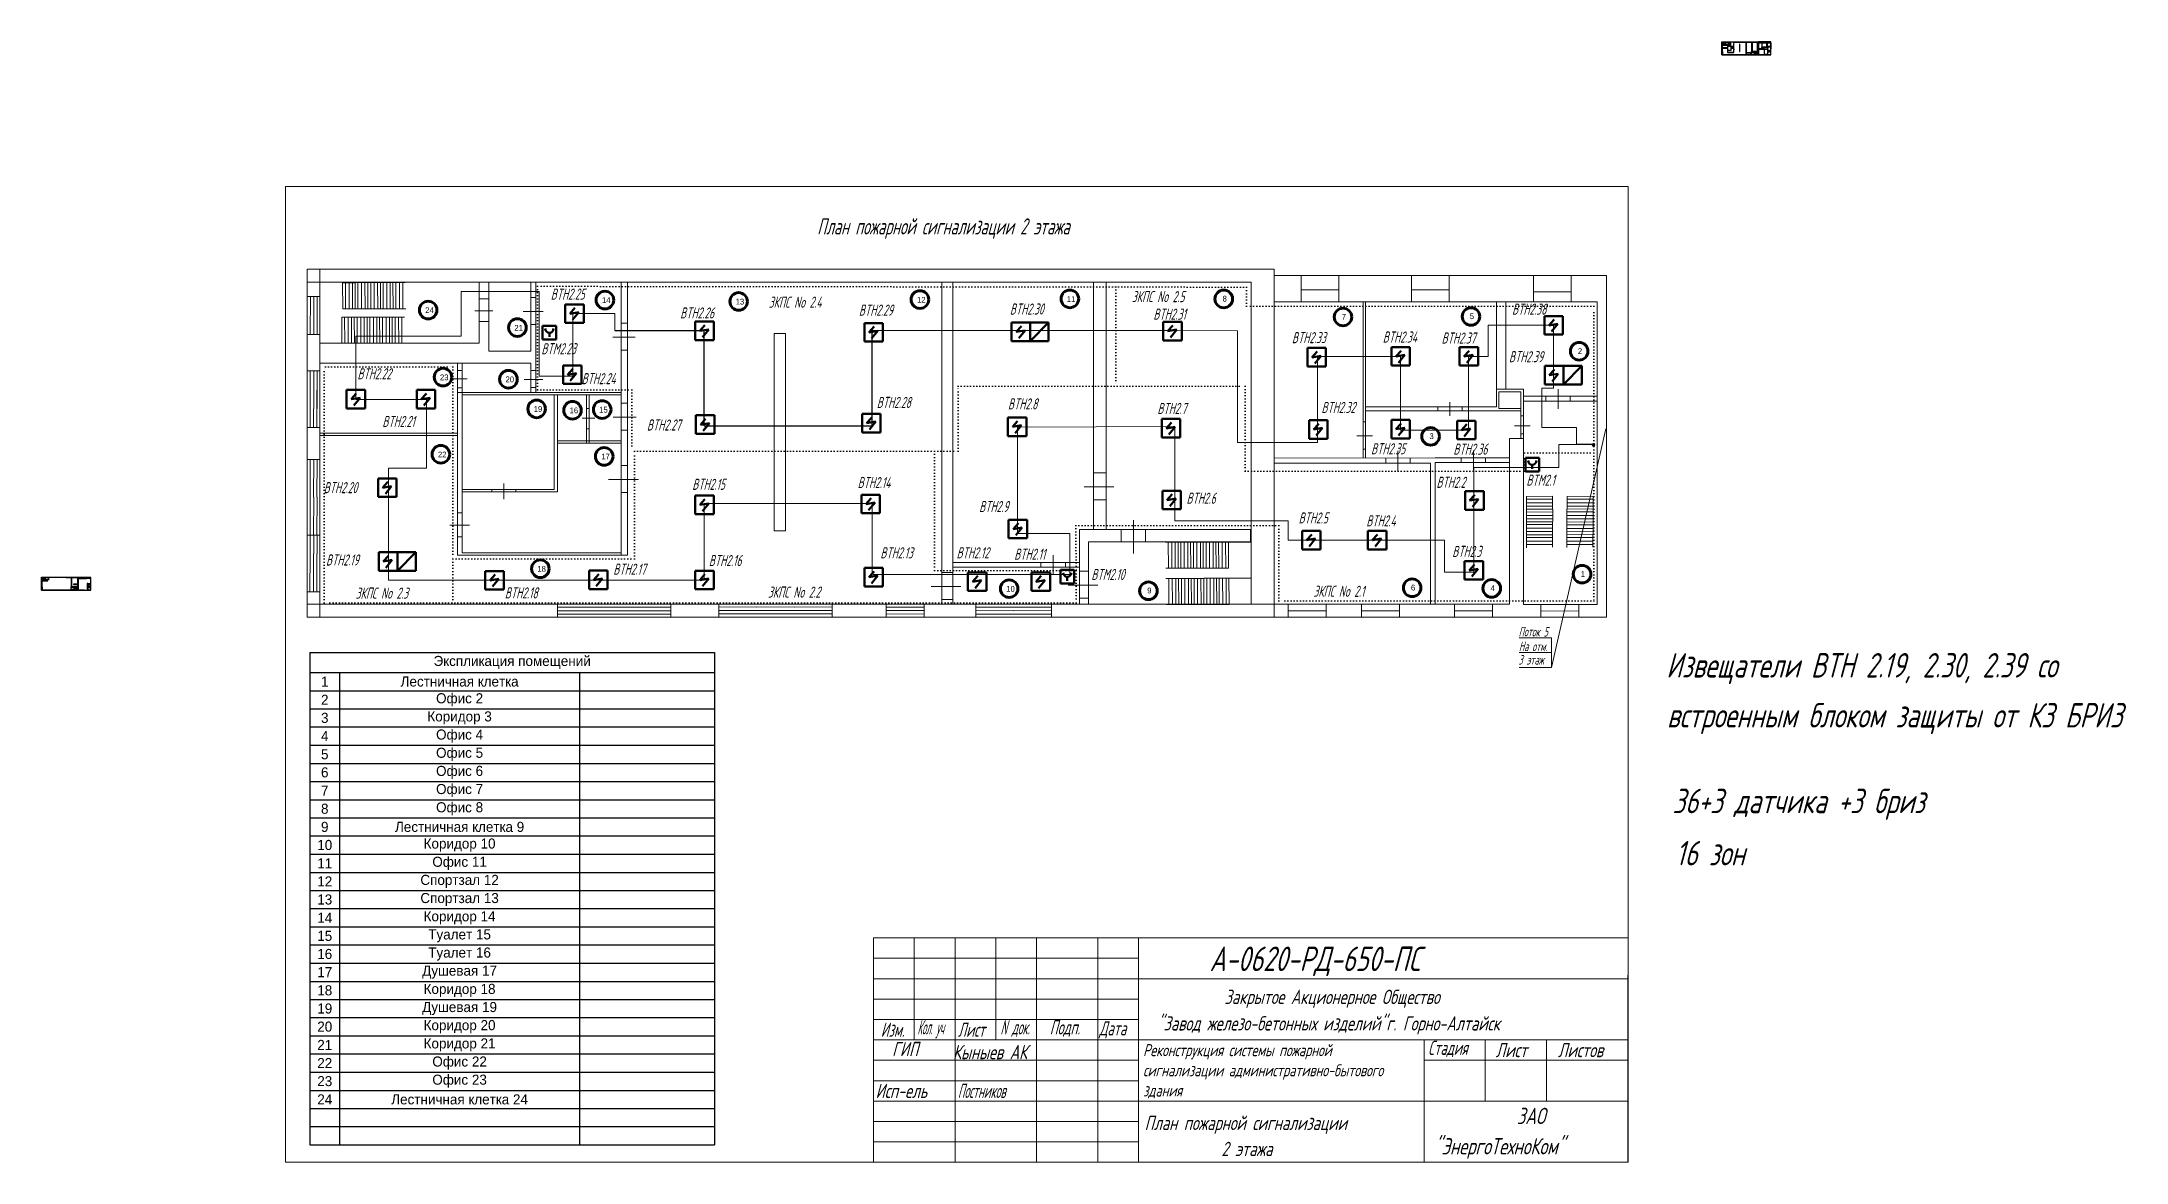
# Model space of a CAD drawing. Header units: millimetres. Extents: x -212 to 1858, y 30 to 1142.
import ezdxf

# ---------------------------------------------------------------- set-up
doc = ezdxf.new("R2010")
doc.units = ezdxf.units.MM
doc.linetypes.add('ACAD_ISO07W100', pattern=[3, 0, -3])
for name, color, linetype, lineweight in [('Выноска', 137, 'Continuous', 20), ('Датчики (Вновь)', 2, 'Continuous', 50), ('ИИ_ОФОРМЛЕНИЕ_025', 7, 'Continuous', 25), ('Первичник', 210, 'Continuous', 25), ('Рамка толстая', 7, 'Continuous', 60), ('Текст_КИП', 2, 'Continuous', 25), ('ТОНКИЕ', 150, 'Continuous', 13), ('Эл.кабель', 2, 'Continuous', 50)]:
    doc.layers.add(name, color=color, linetype=linetype, lineweight=lineweight)
doc.styles.add('Annotative', font='txt')
doc.styles.add('simplex', font='simplex.shx', dxfattribs={"width": 0.8, "oblique": 15})

msp = doc.modelspace()

# ---------------------------------------------------------------- texts
at = {"lineweight": 70, "style": 'Annotative'}
for s, p in [('24', (168.6, 872.8)), ('14', (344.1, 882.7)), ('13', (476.8, 881.3)), ('12', (656.9, 883.1)), ('11', (805.7, 883.8)), ('8', (960.3, 884.2)), ('7', (1078.7, 866.2)), ('5', (1205.8, 866.8)), ('21', (257.1, 855.3)), ('2', (1313.1, 832.2)), ('23', (183.2, 806.1)), ('20', (248.3, 804.1)), ('19', (276.3, 774.7)), ('16', (311.9, 773.3)), ('15', (341.3, 774)), ('3', (1165.7, 747.7)), ('22', (181.2, 729.5)), ('17', (343.4, 727.5)), ('18', (279.9, 616)), ('10', (745.5, 596.2)), ('6', (1147.4, 597.4)), ('4', (1226.4, 596.8)), ('1', (1316.1, 610.9)), ('9', (885.5, 594.5))]:
    msp.add_text(s, height=5.72, dxfattribs=at).set_placement(p)
at = {"color": 3, "lineweight": 9, "style": 'simplex', "oblique": 15, "width": 0.7}
for s, p in [('Извещатели ВТН 2.19, 2.30, 2.39 со', (1400.9, 511)), ('встроенным блоком защиты от КЗ БРИЗ', (1401.6, 461.4))]:
    msp.add_text(s, height=24.3, dxfattribs=at).set_placement(p)
at = {"color": 3, "lineweight": 20, "style": 'simplex', "oblique": 15, "width": 0.7}
for s, p in [('36+3 датчика +3 бриз ', (1407.1, 376.3)), ('16 зон', (1410.2, 324.5))]:
    msp.add_text(s, height=24.3, dxfattribs=at).set_placement(p)
at = {"color": 18, "lineweight": 20, "true_color": 0x000000, "style": 'simplex', "oblique": 15}
for s, height, width, p in [('А-0620-РД-650-ПС', 24.3, 0.7, (947.4, 219.6)), ('Закрытое Акционерное Общество', 14.175, 0.7, (962.2, 186.9)), ('Изм.', 14.18, 0.6, (620.9, 154.3)), ('Кол. уч', 14.18, 0.4, (657.2, 156.7)), ('Лист', 14.18, 0.6, (697.5, 154.3)), ('N', 14.2, 0.5, (739.7, 156.7)), ('док.', 14.18, 0.5, (751, 156.7)), ('Подп.', 14.18, 0.6, (788.7, 156.7)), ('Дата', 14.18, 0.6, (837.9, 155.7)), ('"Завод железо-бетонных изделий"г. Горно-Алтайск', 14.175, 0.7, (895.7, 160.6)), ('ГИП', 14.18, 0.7, (632.2, 135.1)), ('Кыныев АК', 14.18, 0.7, (692.7, 132.1)), ('Стадия', 14.18, 0.6, (1164.4, 136.4)), ('Лист', 14.18, 0.7, (1231.5, 134.1)), ('Листов', 14.18, 0.7, (1293.3, 134.1)), ('Исп-ель', 14.18, 0.7, (615.8, 93.6)), ('Постников', 14.18, 0.5, (697.4, 93.6)), ('ЗАО', 16.2, 0.7, (1252.5, 67.7)), ('План пожарной сигнализации', 14.175, 0.7, (882.9, 61.8)), ('2 этажа', 14.18, 0.7, (959.2, 36)), ('"ЭнергоТехноКом"', 16.2, 0.7, (1170.9, 37.6))]:
    msp.add_text(s, height=height, dxfattribs=dict(at, width=width)).set_placement(p)
at = {"layer": 'ИИ_ОФОРМЛЕНИЕ_025', "lineweight": 20, "insert": (881.4, 147.1), "char_height": 12, "attachment_point": 1}
msp.add_mtext_dynamic_manual_height_columns('{\\Fsimplex|c204;\\Q15;\\W0.7;\\C2;Реконструкция системы пожарной сигнализации административно-бытового здания }', width=276.259, gutter_width=12.5, heights=[0], dxfattribs=at)
at = {"layer": 'Текст_КИП', "color": 6, "lineweight": 9, "style": 'simplex', "oblique": 15, "width": 0.5}
msp.add_text('Поток 5', height=9.47, rotation=359.8101, dxfattribs=at).set_placement((1254.3, 551.8))
at = {"layer": 'Текст_КИП', "lineweight": 9, "style": 'simplex', "oblique": 15, "width": 0.5}
for s, p in [('На отм.', (1254.6, 537.2)), ('3 этаж', (1254.2, 523.9))]:
    msp.add_text(s, height=9.47, rotation=359.8101, dxfattribs=at).set_placement(p)
at = {"layer": 'ТОНКИЕ', "lineweight": 13, "style": 'simplex', "oblique": 15, "width": 0.6}
msp.add_text('План пожарной сигнализации 2 этажа', height=16.062, dxfattribs=at).set_placement((557.8, 950.8))
at = {"layer": 'ТОНКИЕ', "lineweight": 9, "style": 'simplex', "oblique": 15, "width": 0.6}
for s, p in [('BTH2.25', (293.2, 886.1)), ('BTH2.26', (421.7, 867.4)), ('BTH2.29', (599.2, 870.2)), ('BTH2.30', (749.1, 871.3)), ('BTH2.31', (891.6, 866.2)), ('BTH2.38', (1247.8, 871.2)), ('BTH2.33', (1029.2, 842.9)), ('BTH2.34', (1119.4, 843.5)), ('BTH2.37', (1177.8, 842.5)), ('BTМ2.23', (283.9, 831.9)), ('BTH2.39', (1244.7, 824)), ('BTH2.22', (101.3, 807)), ('BTH2.24', (323.8, 802.2)), ('BTH2.28', (616.9, 778.6)), ('BTH2.8', (747.2, 777.1)), ('BTH2.21', (126, 759.7)), ('BTH2.27', (388.7, 756.2)), ('BTH2.7', (895.6, 772.6)), ('BTH2.32', (1058.5, 773.6)), ('BTH2.35', (1107.8, 732.6)), ('BTH2.36', (1189.5, 732.2)), ('BTH2.20', (67.7, 694)), ('BTH2.15', (433.7, 697.3)), ('BTH2.14', (597.9, 699)), ('BTH2.2', (1172.7, 699.3)), ('BTМ2.1', (1262, 701.4)), ('BTH2.9', (718.6, 675.2)), ('BTH2.6', (924.5, 683.5)), ('BTH2.5', (1035.8, 663.9)), ('BTH2.4', (1103, 661)), ('BTH2.3', (1188.4, 630.7)), ('BTH2.19', (70, 622.2)), ('BTH2.17', (355.3, 613)), ('BTH2.16', (450.2, 621.6)), ('BTH2.13', (620.5, 629.3)), ('BTH2.12', (696.2, 629.3)), ('BTH2.11', (753.4, 627.9)), ('BTH2.18', (247.6, 589.5)), ('BTМ2.10', (830, 607.8))]:
    msp.add_text(s, height=11.01, dxfattribs=at).set_placement(p)
at = {"layer": 'ТОНКИЕ', "color": 1, "lineweight": 9, "style": 'simplex', "oblique": 15, "width": 0.6}
for s, p in [('ЗКПС No 2.5', (870.2, 883.6)), ('ЗКПС No 2.4', (509.7, 878.1)), ('ЗКПС No 2.3', (99.5, 589.3)), ('ЗКПС No 2.2', (508.9, 590.3)), ('ЗКПС No 2.1', (1050.5, 591.1))]:
    msp.add_text(s, height=11.008, dxfattribs=at).set_placement(p)

# ---------------------------------------------------------------- blocks, each defined once
blk = doc.blocks.new('A$C7A532389')
at = {"layer": 'Датчики (Вновь)'}
for p, q in [((0, 5), (5, 5)), ((0, 0), (0, 5)), ((2.5, 1), (2.5, 2.5)), ((5, 5), (5, 0)), ((5, 0), (0, 0))]:
    blk.add_line(p, q, dxfattribs=at)
blk.add_arc((2.5, 4), 1.5, 180, 0, dxfattribs=at)
blk = doc.blocks.new('*T14')
at = {"color": 0, "linetype": 'ByBlock', "lineweight": -2, "transparency": 16777216}
for p, q in [((0, 0), (401.8, 0)), ((0, 0), (0, -488.8)), ((401.8, 0), (401.8, -488.8)), ((0, -20), (401.8, -20)), ((29.5, -20), (29.5, -488.8)), ((267.8, -20), (267.8, -488.8)), ((0, -38.1), (401.8, -38.1)), ((0, -56.1), (401.8, -56.1)), ((0, -74.1), (401.8, -74.1)), ((0, -92.2), (401.8, -92.2)), ((0, -110.2), (401.8, -110.2)), ((0, -128.2), (401.8, -128.2)), ((0, -146.3), (401.8, -146.3)), ((0, -164.3), (401.8, -164.3)), ((0, -182.3), (401.8, -182.3)), ((0, -200.3), (401.8, -200.3)), ((0, -218.4), (401.8, -218.4)), ((0, -236.4), (401.8, -236.4)), ((0, -254.4), (401.8, -254.4)), ((0, -272.5), (401.8, -272.5)), ((0, -290.5), (401.8, -290.5)), ((0, -308.5), (401.8, -308.5)), ((0, -326.6), (401.8, -326.6)), ((0, -344.6), (401.8, -344.6)), ((0, -362.6), (401.8, -362.6)), ((0, -380.7), (401.8, -380.7)), ((0, -398.7), (401.8, -398.7)), ((0, -416.7), (401.8, -416.7)), ((0, -434.8), (401.8, -434.8)), ((0, -452.8), (401.8, -452.8)), ((0, -470.8), (401.8, -470.8)), ((0, -488.8), (401.8, -488.8))]:
    blk.add_line(p, q, dxfattribs=at)
at = {"color": 0, "transparency": 16777216, "char_height": 10, "attachment_point": 5}
for s, insert, width in [('Экспликация помещений', (200.9, -10), 398.751), ('1', (14.8, -29), 26.547), ('Лестничная клетка', (148.7, -29), 235.287), ('Офис 2', (148.7, -47.1), 235.287), ('3', (14.8, -65.1), 26.547), ('2', (14.8, -47.1), 26.547), ('Коридор 3', (148.7, -65.1), 235.287), ('4', (14.8, -83.1), 26.547), ('Офис 4', (148.7, -83.1), 235.287), ('5', (14.8, -101.2), 26.547), ('Офис 5', (148.7, -101.2), 235.287), ('6', (14.8, -119.2), 26.547), ('Офис 6', (148.7, -119.2), 235.287), ('7', (14.8, -137.2), 26.547), ('Офис 7', (148.7, -137.2), 235.287), ('8', (14.8, -155.3), 26.547), ('Офис 8', (148.7, -155.3), 235.287), ('10', (14.8, -191.3), 26.547), ('9', (14.8, -173.3), 26.547), ('Лестничная клетка 9', (148.7, -173.3), 235.287), ('Коридор 10', (148.7, -191.3), 235.287), ('11', (14.8, -209.4), 26.547), ('Офис 11', (148.7, -209.4), 235.287), ('12', (14.8, -227.4), 26.547), ('Спортзал 12', (148.7, -227.4), 235.287), ('13', (14.8, -245.4), 26.547), ('Спортзал 13', (148.7, -245.4), 235.287), ('14', (14.8, -263.5), 26.547), ('Коридор 14', (148.7, -263.5), 235.287), ('15', (14.8, -281.5), 26.547), ('Туалет 15', (148.7, -281.5), 235.287), ('16', (14.8, -299.5), 26.547), ('Туалет 16', (148.7, -299.5), 235.287), ('17', (14.8, -317.5), 26.547), ('18', (14.8, -335.6), 26.547), ('Душевая 17', (148.7, -317.5), 235.287), ('Коридор 18', (148.7, -335.6), 235.287), ('19', (14.8, -353.6), 26.547), ('Душевая 19', (148.7, -353.6), 235.287), ('20', (14.8, -371.6), 26.547), ('Коридор 20', (148.7, -371.6), 235.287), ('21', (14.8, -389.7), 26.547), ('Коридор 21', (148.7, -389.7), 235.287), ('22', (14.8, -407.7), 26.547), ('Офис 22', (148.7, -407.7), 235.287), ('23', (14.8, -425.7), 26.547), ('Офис 23', (148.7, -425.7), 235.287), ('24', (14.8, -443.8), 26.547), ('Лестничная клетка 24', (148.7, -443.8), 235.287)]:
    blk.add_mtext(s, dxfattribs=dict(at, insert=insert, width=width))

# ---------------------------------------------------------------- hatches: boundary and pattern name
at = {"layer": 'Первичник', "lineweight": 9}
h = msp.add_hatch(color=256, dxfattribs=at)
edge = h.paths.add_edge_path()
edge.add_arc((1328.6, 741.9), 1.43, 0, 360)

# ---------------------------------------------------------------- linework, layer by layer
for p, q in [((1456.1, 1129.1), (1456.1, 1142.2)), ((1456.1, 1142.2), (1492.4, 1142.2)), ((1456.6, 1141.7), (1456.1, 1141.7)), ((1456.6, 1141.1), (1456.1, 1141.1)), ((1456.6, 1139.7), (1456.1, 1139.7)), ((1456.2, 1139.7), (1456.2, 1141.1)), ((1456.3, 1139.7), (1456.3, 1141.1)), ((1456.5, 1139.7), (1456.5, 1141.1)), ((1456.6, 1142.2), (1456.6, 1141.7)), ((1456.6, 1141.7), (1462.5, 1141.7)), ((1456.6, 1139.4), (1456.6, 1141.7)), ((1462.5, 1139.4), (1456.6, 1139.4)), ((1456.6, 1138.6), (1456.6, 1139.4)), ((1456.6, 1139.4), (1462.1, 1139.4)), ((1457.9, 1139.4), (1456.6, 1139.4)), ((1456.6, 1136.1), (1456.6, 1138.6)), ((1456.6, 1138.6), (1464.5, 1138.6)), ((1457.9, 1141.7), (1457.4, 1141.7)), ((1457.4, 1141.7), (1457.4, 1140.7)), ((1457.9, 1140.7), (1457.4, 1140.7)), ((1457.8, 1140.4), (1457.4, 1140.4)), ((1457.4, 1140.4), (1457.4, 1139.4)), ((1457.5, 1141.7), (1457.5, 1140.7)), ((1457.5, 1140.4), (1457.5, 1139.4)), ((1457.6, 1141.7), (1457.7, 1140.7)), ((1457.6, 1140.4), (1457.6, 1139.4)), ((1457.7, 1140.4), (1457.7, 1139.4)), ((1457.8, 1141.7), (1457.8, 1140.7)), ((1458.3, 1140.4), (1457.8, 1140.4)), ((1457.8, 1140.4), (1457.9, 1139.4)), ((1458.3, 1141.7), (1457.9, 1141.7)), ((1457.9, 1141.7), (1457.9, 1140.7)), ((1458.4, 1140.7), (1457.9, 1140.7)), ((1458.3, 1139.4), (1457.9, 1139.4)), ((1458, 1141.7), (1458, 1140.7)), ((1458, 1140.4), (1458, 1139.4)), ((1458.1, 1141.7), (1458.1, 1140.7)), ((1458.1, 1140.4), (1458.1, 1139.4)), ((1458.2, 1141.7), (1458.3, 1140.7)), ((1458.2, 1140.4), (1458.2, 1139.4)), ((1458.8, 1140.4), (1458.3, 1140.4)), ((1458.3, 1140.4), (1458.3, 1139.4)), ((1458.8, 1139.4), (1458.3, 1139.4)), ((1458.8, 1141.7), (1458.4, 1141.7)), ((1458.4, 1141.7), (1458.4, 1140.7)), ((1458.8, 1140.7), (1458.4, 1140.7)), ((1458.4, 1140.4), (1458.4, 1139.4)), ((1458.5, 1141.7), (1458.5, 1140.7)), ((1458.6, 1141.7), (1458.6, 1140.7)), ((1458.6, 1140.4), (1458.6, 1139.4)), ((1458.7, 1141.7), (1458.7, 1140.7)), ((1458.7, 1140.4), (1458.7, 1139.4)), ((1459.3, 1141.7), (1458.8, 1141.7)), ((1458.8, 1141.7), (1458.8, 1140.7)), ((1459.3, 1140.7), (1458.8, 1140.7)), ((1459.3, 1140.4), (1458.8, 1140.4)), ((1458.8, 1140.4), (1458.8, 1139.4)), ((1459.3, 1139.4), (1458.8, 1139.4)), ((1458.9, 1141.7), (1458.9, 1140.7)), ((1458.9, 1140.4), (1458.9, 1139.4)), ((1459, 1140.4), (1459, 1139.4)), ((1459.1, 1141.7), (1459.1, 1140.7)), ((1459.2, 1141.7), (1459.2, 1140.7)), ((1459.2, 1140.4), (1459.2, 1139.4)), ((1459.8, 1141.7), (1459.3, 1141.7)), ((1459.3, 1141.7), (1459.3, 1140.7)), ((1459.8, 1140.7), (1459.3, 1140.7)), ((1459.7, 1140.4), (1459.3, 1140.4)), ((1459.3, 1140.4), (1459.3, 1139.4)), ((1459.8, 1139.4), (1459.3, 1139.4)), ((1459.4, 1141.7), (1459.4, 1140.7)), ((1459.4, 1140.4), (1459.4, 1139.4)), ((1459.5, 1141.7), (1459.5, 1140.7)), ((1459.5, 1140.4), (1459.5, 1139.4)), ((1459.6, 1140.4), (1459.6, 1139.4)), ((1459.7, 1141.7), (1459.7, 1140.7)), ((1461.7, 1138.6), (1461.7, 1136)), ((1461.9, 1131.5), (1461.9, 1138.6)), ((1463.1, 1140.6), (1462.4, 1140.6)), ((1462.5, 1141.7), (1462.5, 1139.4)), ((1462.5, 1141.7), (1462.9, 1141.7)), ((1462.9, 1141.1), (1462.5, 1141.1)), ((1462.9, 1140.2), (1462.5, 1140.2)), ((1462.9, 1141.7), (1462.9, 1139.2)), ((1473.2, 1141.7), (1462.9, 1141.7)), ((1462.9, 1141.7), (1462.9, 1141.7)), ((1462.9, 1141.7), (1464.5, 1141.7)), ((1462.9, 1139.1), (1462.9, 1139.2)), ((1464.5, 1139.1), (1462.9, 1139.1)), ((1465, 1140.6), (1464.2, 1140.6)), ((1464.5, 1141.7), (1464.5, 1139.1)), ((1464.5, 1141.7), (1464.7, 1141.7)), ((1464.7, 1141.1), (1464.5, 1141.1)), ((1464.7, 1140.1), (1464.5, 1140.1)), ((1464.5, 1137.5), (1464.5, 1138.6)), ((1464.7, 1141.7), (1464.7, 1137.5)), ((1468.4, 1139.6), (1467.6, 1139.6)), ((1467.9, 1131.4), (1467.9, 1141.7)), ((1468.1, 1140.1), (1467.9, 1140.1)), ((1468.1, 1139.1), (1467.9, 1139.1)), ((1468.1, 1131.4), (1468.1, 1141.7)), ((1468.1, 1141.7), (1477.6, 1141.7)), ((1473.6, 1139.7), (1473.6, 1132.3)), ((1474.1, 1139.7), (1473.6, 1139.7)), ((1474.1, 1132.3), (1474.1, 1139.7)), ((1477.6, 1141.7), (1478, 1141.7)), ((1478, 1141.7), (1479.9, 1141.7)), ((1479.9, 1141.7), (1479.9, 1129.8)), ((1479.9, 1141.7), (1480.4, 1141.7)), ((1480.4, 1141.7), (1485.6, 1141.7)), ((1480.4, 1141.7), (1480.4, 1129.6)), ((1485.6, 1141.7), (1485.6, 1132.4)), ((1485.6, 1141.7), (1486.1, 1141.7)), ((1486.1, 1141.7), (1491.6, 1141.7)), ((1486.1, 1141.7), (1486.1, 1132.4)), ((1491.6, 1131.9), (1491.6, 1141.7)), ((1492.4, 1142.2), (1492.4, 1129.1)), ((1504.9, 1141.9), (1492.4, 1141.9)), ((1492.4, 1135.4), (1492.4, 1140.9)), ((1492.4, 1140.9), (1495.8, 1140.9)), ((1493.5, 1140.9), (1493.5, 1141.9)), ((1493.5, 1141.4), (1494.9, 1141.4)), ((1494.9, 1140.9), (1494.9, 1141.9)), ((1495.8, 1140.9), (1495.9, 1140.9)), ((1495.8, 1140.9), (1495.8, 1135.1)), ((1495.9, 1140.9), (1500.8, 1140.9)), ((1495.9, 1140.9), (1495.9, 1135.1)), ((1497.6, 1140.9), (1497.6, 1141.9)), ((1497.6, 1141.4), (1499, 1141.4)), ((1499, 1140.9), (1499, 1141.9)), ((1500.8, 1140.9), (1501.2, 1140.9)), ((1500.8, 1137), (1500.8, 1140.9)), ((1501.2, 1140.9), (1504.6, 1140.9)), ((1501.2, 1140.9), (1501.2, 1137.7)), ((1502.2, 1140.9), (1502.2, 1141.9)), ((1502.2, 1141.3), (1503.6, 1141.3)), ((1503.6, 1140.9), (1503.6, 1141.9)), ((1504.6, 1140.9), (1504.6, 1135.4)), ((1504.9, 1129.1), (1504.9, 1141.9)), ((1456.6, 1138.3), (1456.1, 1138.3)), ((1456.1, 1136.2), (1456.6, 1136.2)), ((1456.6, 1136.2), (1456.1, 1136.2)), ((1456.6, 1135), (1456.1, 1135)), ((1456.6, 1132.2), (1456.1, 1132.2)), ((1456.6, 1132.2), (1456.1, 1132.2)), ((1456.6, 1130), (1456.1, 1130)), ((1456.6, 1129.6), (1456.1, 1129.6)), ((1456.1, 1129.1), (1456.1, 1129.1)), ((1456.1, 1129.1), (1504.9, 1129.1)), ((1456.1, 1129.1), (1456.6, 1129.1)), ((1456.1, 1129.1), (1456.6, 1129.1)), ((1456.2, 1136.9), (1456.2, 1138.3)), ((1456.2, 1136.2), (1456.2, 1137.6)), ((1456.2, 1133.6), (1456.2, 1135)), ((1456.2, 1132.2), (1456.2, 1133.6)), ((1456.2, 1130.7), (1456.2, 1132.2)), ((1456.2, 1130), (1456.2, 1131.5)), ((1456.3, 1136.9), (1456.3, 1138.3)), ((1456.3, 1136.2), (1456.3, 1137.6)), ((1456.3, 1133.6), (1456.3, 1135)), ((1456.3, 1132.2), (1456.3, 1133.6)), ((1456.3, 1130.7), (1456.3, 1132.2)), ((1456.3, 1130), (1456.3, 1131.5)), ((1456.4, 1136.9), (1456.4, 1138.3)), ((1456.4, 1136.2), (1456.4, 1137.6)), ((1456.4, 1133.6), (1456.4, 1135)), ((1456.4, 1132.2), (1456.4, 1133.6)), ((1456.4, 1130.7), (1456.4, 1132.2)), ((1456.4, 1130), (1456.4, 1131.5)), ((1456.6, 1135.9), (1456.6, 1136.1)), ((1461.7, 1136), (1456.6, 1136)), ((1456.6, 1132.6), (1456.6, 1135.9)), ((1456.6, 1135.9), (1461.7, 1135.9)), ((1456.6, 1132.4), (1456.6, 1132.6)), ((1456.6, 1132.4), (1456.6, 1129.6)), ((1456.6, 1129.1), (1456.6, 1129.6)), ((1456.6, 1129.6), (1462.1, 1129.6)), ((1462.2, 1132.6), (1461.4, 1132.6)), ((1462.1, 1138), (1461.6, 1138)), ((1461.9, 1138.4), (1461.7, 1138.4)), ((1461.9, 1137.7), (1461.7, 1137.7)), ((1464.5, 1137.5), (1461.7, 1137.5)), ((1461.7, 1137.5), (1461.9, 1137.5)), ((1461.7, 1137.4), (1461.7, 1133.9)), ((1461.7, 1135.9), (1461.7, 1131.4)), ((1461.7, 1133.9), (1461.7, 1133.8)), ((1461.9, 1133), (1461.7, 1133)), ((1461.9, 1132.1), (1461.7, 1132.1)), ((1461.7, 1131.4), (1468.1, 1131.4)), ((1467.9, 1137.4), (1461.9, 1137.4)), ((1461.9, 1133.9), (1465.4, 1133.9)), ((1461.9, 1133.8), (1465.5, 1133.8)), ((1467.9, 1131.5), (1461.9, 1131.5)), ((1462.1, 1129.6), (1462.6, 1129.6)), ((1462.6, 1129.6), (1474.4, 1129.6)), ((1463, 1133.9), (1463, 1133.8)), ((1463.5, 1134.1), (1463.5, 1133.5)), ((1463.9, 1133.9), (1463.9, 1133.8)), ((1464.9, 1138), (1464.2, 1138)), ((1464.7, 1138.4), (1464.5, 1138.4)), ((1464.7, 1137.7), (1464.5, 1137.7)), ((1464.7, 1137.5), (1464.5, 1137.5)), ((1464.7, 1137.5), (1467.9, 1137.5)), ((1465.4, 1133.9), (1465.4, 1137.4)), ((1465.4, 1137.4), (1465.5, 1137.4)), ((1465.5, 1137.4), (1466.3, 1137.4)), ((1465.5, 1133.8), (1465.5, 1137.4)), ((1467.9, 1135.7), (1465.5, 1135.7)), ((1465.5, 1135.6), (1467.3, 1135.6)), ((1465.5, 1129.1), (1465.5, 1129.6)), ((1465.5, 1129.5), (1466.9, 1129.5)), ((1465.5, 1129.3), (1466.9, 1129.3)), ((1465.5, 1129.2), (1466.9, 1129.2)), ((1466.3, 1137.4), (1466.3, 1137.4)), ((1466.3, 1137.4), (1466.3, 1137.4)), ((1466.9, 1136.6), (1466.4, 1136.6)), ((1466.7, 1137.4), (1466.6, 1137.4)), ((1466.6, 1137.4), (1466.6, 1135.6)), ((1466.7, 1136.9), (1466.6, 1136.9)), ((1466.7, 1136.2), (1466.6, 1136.2)), ((1466.6, 1135.6), (1466.6, 1135.6)), ((1466.7, 1137.4), (1466.7, 1135.6)), ((1467.9, 1137.4), (1466.9, 1137.4)), ((1466.9, 1129.5), (1468.3, 1129.5)), ((1466.9, 1129.3), (1468.3, 1129.3)), ((1466.9, 1129.2), (1468.3, 1129.2)), ((1467.3, 1135.6), (1467.9, 1135.6)), ((1468.5, 1134.3), (1467.4, 1134.3)), ((1468.4, 1136.6), (1467.6, 1136.6)), ((1467.9, 1137.5), (1467.9, 1137.4)), ((1468.1, 1137.1), (1467.9, 1137.1)), ((1468.1, 1136.1), (1467.9, 1136.1)), ((1467.9, 1135.6), (1467.9, 1135.7)), ((1468.1, 1134.8), (1467.9, 1134.8)), ((1468.1, 1133.8), (1467.9, 1133.8)), ((1467.9, 1131.4), (1467.9, 1131.5)), ((1468.3, 1129.5), (1469.8, 1129.5)), ((1468.3, 1129.3), (1469.8, 1129.3)), ((1468.3, 1129.2), (1469.8, 1129.2)), ((1469.8, 1129.1), (1469.8, 1129.6)), ((1471.6, 1129.1), (1471.6, 1129.6)), ((1471.6, 1129.5), (1473, 1129.5)), ((1471.6, 1129.3), (1473, 1129.3)), ((1471.6, 1129.2), (1473, 1129.2)), ((1473, 1129.5), (1474.4, 1129.5)), ((1473, 1129.3), (1474.4, 1129.3)), ((1473, 1129.2), (1474.4, 1129.2)), ((1473.6, 1132.3), (1474.1, 1132.3)), ((1474.4, 1129.6), (1474.6, 1129.6)), ((1474.4, 1129.5), (1475.8, 1129.5)), ((1474.4, 1129.3), (1475.8, 1129.3)), ((1474.4, 1129.2), (1475.8, 1129.2)), ((1474.6, 1129.6), (1480.1, 1129.6)), ((1475.8, 1129.1), (1475.8, 1129.6)), ((1477.9, 1129.1), (1477.9, 1129.6)), ((1477.9, 1129.5), (1479.3, 1129.5)), ((1477.9, 1129.3), (1479.3, 1129.3)), ((1477.9, 1129.2), (1479.3, 1129.2)), ((1479.3, 1129.1), (1479.3, 1129.6)), ((1480.7, 1130.2), (1479.5, 1130.2)), ((1480.4, 1130.8), (1479.9, 1130.8)), ((1479.9, 1129.8), (1479.9, 1129.6)), ((1480.4, 1129.7), (1479.9, 1129.7)), ((1480.1, 1129.6), (1485, 1129.6)), ((1480.4, 1129.6), (1480.4, 1131.3)), ((1485.1, 1131.1), (1480.4, 1131.1)), ((1480.4, 1131.1), (1480.4, 1131.1)), ((1480.4, 1131.1), (1480.4, 1131)), ((1480.4, 1131), (1485.1, 1131)), ((1480.4, 1129.6), (1485.3, 1129.6)), ((1481.2, 1129.1), (1481.2, 1129.6)), ((1481.2, 1129.5), (1482.7, 1129.5)), ((1481.2, 1129.3), (1482.7, 1129.3)), ((1481.2, 1129.2), (1482.7, 1129.2)), ((1482.7, 1129.5), (1484.1, 1129.5)), ((1482.7, 1129.3), (1484.1, 1129.3)), ((1482.7, 1129.2), (1484.1, 1129.2)), ((1483.7, 1131.1), (1483.7, 1131)), ((1484.1, 1131.4), (1484.1, 1130.7)), ((1484.1, 1129.1), (1484.1, 1129.6)), ((1484.6, 1131.1), (1484.6, 1131)), ((1485.8, 1130.3), (1484.7, 1130.3)), ((1485, 1129.6), (1485.5, 1129.6)), ((1485.1, 1132.4), (1485.1, 1129.6)), ((1491.6, 1132.4), (1485.1, 1132.4)), ((1485.5, 1130.8), (1485.1, 1130.8)), ((1485.5, 1129.8), (1485.1, 1129.8)), ((1485.5, 1129.6), (1485.5, 1131.9)), ((1485.5, 1131.9), (1491.6, 1131.9)), ((1485.6, 1131.9), (1485.5, 1131.9)), ((1491.6, 1129.6), (1485.5, 1129.6)), ((1485.6, 1131.9), (1485.6, 1131.9)), ((1486.7, 1132.4), (1486.7, 1131.9)), ((1487.2, 1132.7), (1487.2, 1131.5)), ((1487.6, 1132.4), (1487.6, 1131.9)), ((1488.4, 1131.9), (1488.8, 1131.9)), ((1488.4, 1130.9), (1488.8, 1130.9)), ((1488.4, 1130.5), (1488.9, 1130.5)), ((1488.4, 1129.6), (1488.9, 1129.6)), ((1488.5, 1130.9), (1488.5, 1131.9)), ((1488.5, 1129.6), (1488.5, 1130.5)), ((1488.6, 1130.9), (1488.6, 1131.9)), ((1488.6, 1129.6), (1488.6, 1130.5)), ((1488.7, 1130.9), (1488.7, 1131.9)), ((1488.8, 1131.9), (1489.3, 1131.9)), ((1488.8, 1130.9), (1488.8, 1131.9)), ((1488.8, 1130.9), (1489.3, 1130.9)), ((1488.8, 1130.5), (1489.3, 1130.5)), ((1488.8, 1129.6), (1488.8, 1130.5)), ((1488.9, 1130.9), (1488.9, 1131.9)), ((1488.9, 1129.6), (1488.9, 1130.5)), ((1488.9, 1129.6), (1489.3, 1129.6)), ((1489, 1129.6), (1489, 1130.5)), ((1489.1, 1130.9), (1489.1, 1131.9)), ((1489.1, 1129.6), (1489.1, 1130.5)), ((1489.2, 1130.9), (1489.2, 1131.9)), ((1489.2, 1129.6), (1489.2, 1130.5)), ((1489.3, 1131.9), (1489.8, 1131.9)), ((1489.3, 1130.9), (1489.3, 1131.9)), ((1489.3, 1130.9), (1489.8, 1130.9)), ((1489.3, 1130.5), (1489.8, 1130.5)), ((1489.3, 1129.6), (1489.3, 1130.5)), ((1489.3, 1129.6), (1489.8, 1129.6)), ((1489.4, 1130.9), (1489.4, 1131.9)), ((1489.4, 1129.6), (1489.4, 1130.5)), ((1489.5, 1130.9), (1489.5, 1131.9)), ((1489.6, 1129.6), (1489.6, 1130.5)), ((1489.7, 1130.9), (1489.7, 1131.9)), ((1489.7, 1129.6), (1489.7, 1130.5)), ((1489.8, 1131.9), (1490.3, 1131.9)), ((1489.8, 1130.9), (1489.8, 1131.9)), ((1489.8, 1130.9), (1490.3, 1130.9)), ((1489.8, 1130.5), (1490.3, 1130.5)), ((1489.8, 1129.6), (1489.8, 1130.5)), ((1489.8, 1129.6), (1490.3, 1129.6)), ((1489.9, 1130.9), (1489.9, 1131.9)), ((1489.9, 1129.6), (1489.9, 1130.5)), ((1490, 1130.9), (1490, 1131.9)), ((1490, 1129.6), (1490, 1130.5)), ((1490.2, 1130.9), (1490.1, 1131.9)), ((1490.2, 1131.9), (1491.6, 1131.9)), ((1490.2, 1129.6), (1490.2, 1130.5)), ((1490.3, 1130.9), (1490.3, 1131.9)), ((1490.3, 1130.9), (1490.7, 1130.9)), ((1490.3, 1130.5), (1491.6, 1130.5)), ((1490.3, 1129.6), (1490.3, 1130.5)), ((1490.3, 1129.6), (1490.8, 1129.6)), ((1490.4, 1130.9), (1490.4, 1131.9)), ((1490.4, 1129.6), (1490.4, 1130.5)), ((1490.5, 1130.9), (1490.5, 1131.9)), ((1490.5, 1129.6), (1490.5, 1130.5)), ((1490.6, 1130.9), (1490.6, 1131.9)), ((1490.6, 1129.6), (1490.6, 1130.5)), ((1490.7, 1130.9), (1490.7, 1131.9)), ((1490.8, 1129.6), (1490.7, 1130.5)), ((1491.6, 1131.9), (1491.6, 1132.4)), ((1491.6, 1131.9), (1491.6, 1129.6)), ((1491.6, 1129.6), (1492.4, 1129.6)), ((1498.5, 1135.1), (1492.4, 1135.1)), ((1492.4, 1135.1), (1492.4, 1134.9)), ((1492.4, 1134.9), (1498.3, 1134.9)), ((1492.4, 1129.6), (1498.3, 1129.6)), ((1493, 1129.1), (1493, 1129.6)), ((1493, 1129.3), (1494.4, 1129.3)), ((1494.4, 1129.1), (1494.4, 1129.6)), ((1496.1, 1135.9), (1495.6, 1135.9)), ((1495.7, 1129.1), (1495.7, 1129.6)), ((1495.7, 1129.3), (1497.2, 1129.3)), ((1495.9, 1136.4), (1495.8, 1136.4)), ((1495.9, 1135.4), (1495.8, 1135.4)), ((1495.9, 1137), (1500.8, 1137)), ((1495.9, 1135.1), (1495.9, 1136.8)), ((1495.9, 1136.8), (1501.7, 1136.8)), ((1496.6, 1135.1), (1496.6, 1134.9)), ((1497.1, 1135.3), (1497.1, 1134.6)), ((1497.2, 1129.1), (1497.2, 1129.6)), ((1497.6, 1135.1), (1497.6, 1134.9)), ((1498.3, 1129.6), (1498.3, 1134.9)), ((1498.3, 1129.6), (1498.5, 1129.6)), ((1501.3, 1129.6), (1498.4, 1129.6)), ((1498.5, 1135.1), (1501.3, 1135.1)), ((1498.5, 1129.6), (1498.5, 1134.9)), ((1498.5, 1134.9), (1501.3, 1134.9)), ((1498.6, 1137), (1498.6, 1136.8)), ((1499.1, 1137.2), (1499.1, 1136.7)), ((1499.2, 1129.1), (1499.2, 1129.6)), ((1499.2, 1129.3), (1500.7, 1129.3)), ((1499.5, 1137), (1499.5, 1136.8)), ((1499.5, 1135.1), (1499.5, 1134.9)), ((1499.9, 1135.4), (1499.9, 1134.6)), ((1500.4, 1135.1), (1500.4, 1134.9)), ((1500.7, 1129.1), (1500.7, 1129.6)), ((1501.8, 1137.7), (1500.8, 1137.7)), ((1500.8, 1137.7), (1500.8, 1137.7)), ((1500.8, 1137.7), (1500.9, 1137.7)), ((1500.9, 1137.6), (1500.9, 1136.9)), ((1501.7, 1137.6), (1500.9, 1137.6)), ((1500.9, 1136.9), (1501.7, 1136.9)), ((1500.9, 1136.8), (1500.9, 1136.8)), ((1501.8, 1135.8), (1501.3, 1135.8)), ((1501.3, 1135.8), (1501.3, 1131)), ((1501.3, 1131), (1501.3, 1130.8)), ((1501.3, 1130.8), (1501.3, 1129.6)), ((1502.1, 1136.3), (1501.5, 1136.3)), ((1501.8, 1137.7), (1501.7, 1137.7)), ((1501.7, 1137.6), (1501.7, 1135.8)), ((1501.8, 1136.7), (1501.7, 1136.7)), ((1501.8, 1136), (1501.7, 1136)), ((1501.8, 1129.6), (1501.8, 1137.7)), ((1504.6, 1137.4), (1501.8, 1137.4)), ((1501.8, 1137.2), (1504.6, 1137.2)), ((1501.8, 1135.4), (1501.8, 1135.8)), ((1501.8, 1129.6), (1504.6, 1129.6)), ((1501.9, 1133.1), (1501.9, 1133.6)), ((1502.9, 1133.6), (1501.9, 1133.6)), ((1502.9, 1133.5), (1501.9, 1133.5)), ((1502.9, 1133.4), (1501.9, 1133.4)), ((1502.9, 1133.3), (1501.9, 1133.3)), ((1501.9, 1132.7), (1501.9, 1133.1)), ((1502.9, 1133.1), (1501.9, 1133.1)), ((1502.9, 1133), (1501.9, 1133)), ((1502.9, 1132.9), (1501.9, 1132.9)), ((1502.9, 1132.8), (1501.9, 1132.8)), ((1501.9, 1132.2), (1501.9, 1132.7)), ((1502.9, 1132.7), (1501.9, 1132.7)), ((1502.9, 1132.6), (1501.9, 1132.6)), ((1502.9, 1132.4), (1501.9, 1132.4)), ((1502.9, 1132.3), (1501.9, 1132.3)), ((1501.9, 1131.7), (1501.9, 1132.2)), ((1502.9, 1132.2), (1501.9, 1132.2)), ((1502.9, 1132.1), (1501.9, 1132.1)), ((1502.9, 1131.9), (1501.9, 1131.9)), ((1502.9, 1131.8), (1501.9, 1131.8)), ((1502.5, 1129.1), (1502.5, 1129.6)), ((1502.5, 1129.3), (1503.9, 1129.3)), ((1502.7, 1137.4), (1502.7, 1137.2)), ((1502.9, 1133.2), (1502.9, 1133.6)), ((1502.9, 1132.7), (1502.9, 1133.1)), ((1502.9, 1132.2), (1502.9, 1132.7)), ((1502.9, 1131.7), (1502.9, 1132.2)), ((1503.1, 1137.7), (1503.1, 1136.9)), ((1503.5, 1133.1), (1503.5, 1133.6)), ((1504.4, 1133.6), (1503.5, 1133.6)), ((1504.4, 1133.5), (1503.5, 1133.5)), ((1504.4, 1133.4), (1503.5, 1133.4)), ((1504.4, 1133.3), (1503.5, 1133.3)), ((1504.4, 1133.2), (1503.5, 1133.1)), ((1503.5, 1132.7), (1503.5, 1133.1)), ((1504.4, 1133), (1503.5, 1133)), ((1504.4, 1132.9), (1503.5, 1132.9)), ((1504.4, 1132.8), (1503.5, 1132.8)), ((1503.5, 1132.2), (1503.5, 1132.7)), ((1504.4, 1132.7), (1503.5, 1132.7)), ((1504.4, 1132.6), (1503.5, 1132.6)), ((1504.4, 1132.4), (1503.5, 1132.4)), ((1504.4, 1132.3), (1503.5, 1132.3)), ((1503.5, 1131.7), (1503.5, 1132.2)), ((1504.4, 1132.2), (1503.5, 1132.2)), ((1504.4, 1132.1), (1503.5, 1132.1)), ((1504.4, 1131.9), (1503.5, 1131.9)), ((1504.4, 1131.8), (1503.5, 1131.8)), ((1503.6, 1137.4), (1503.6, 1137.2)), ((1503.9, 1129.1), (1503.9, 1129.6)), ((1504.4, 1133.2), (1504.4, 1133.6)), ((1504.4, 1132.7), (1504.4, 1133.2)), ((1504.4, 1132.2), (1504.4, 1132.7)), ((1504.4, 1131.7), (1504.4, 1132.2)), ((1504.6, 1137.2), (1504.6, 1137.4)), ((1504.6, 1135.4), (1504.6, 1135)), ((1504.6, 1129.6), (1504.6, 1135)), ((1504.9, 1129.1), (1504.9, 1129.6)), ((-212.3, 597.6), (-212.3, 610.7)), ((-212.3, 610.7), (-175.9, 610.7)), ((-211.8, 610.2), (-212.3, 610.2)), ((-211.8, 606.8), (-212.3, 606.8)), ((-212.3, 604.7), (-211.8, 604.7)), ((-211.8, 604.7), (-212.3, 604.7)), ((-211.8, 604.2), (-212.3, 604.2)), ((-211.8, 601.3), (-212.3, 601.3)), ((-211.8, 600.5), (-212.3, 600.5)), ((-212.2, 605.4), (-212.2, 606.8)), ((-212.2, 604.7), (-212.2, 606.1)), ((-212.2, 602.8), (-212.2, 604.2)), ((-212.2, 601.3), (-212.2, 602.8)), ((-212.2, 599.1), (-212.2, 600.5)), ((-212, 605.4), (-212, 606.8)), ((-212, 604.7), (-212, 606.1)), ((-212, 602.8), (-212, 604.2)), ((-212, 601.3), (-212, 602.8)), ((-212, 599.1), (-212, 600.5)), ((-211.9, 605.4), (-211.9, 606.8)), ((-211.9, 604.7), (-211.9, 606.1)), ((-211.9, 602.8), (-211.9, 604.2)), ((-211.9, 601.3), (-211.9, 602.8)), ((-211.9, 599.1), (-211.9, 600.5)), ((-211.8, 610.7), (-211.8, 610.2)), ((-211.8, 610.2), (-205.8, 610.2)), ((-211.8, 607.9), (-211.8, 610.2)), ((-210.5, 609.2), (-211.8, 609.2)), ((-205.8, 607.9), (-211.8, 607.9)), ((-211.8, 607.1), (-211.8, 607.9)), ((-211.8, 607.9), (-206.2, 607.9)), ((-210.5, 607.9), (-211.8, 607.9)), ((-211.8, 604.6), (-211.8, 607.1)), ((-211.8, 607.1), (-206.2, 607.1)), ((-211.8, 604.4), (-211.8, 604.6)), ((-211.8, 601.1), (-211.8, 604.4)), ((-211.8, 600.9), (-211.8, 601.1)), ((-211.8, 600.9), (-211.8, 598.1)), ((-210.5, 608.9), (-211, 608.9)), ((-211, 608.9), (-211, 607.9)), ((-210.5, 610.2), (-210.9, 610.2)), ((-210.9, 610.2), (-210.9, 609.2)), ((-210.9, 608.9), (-210.9, 607.9)), ((-210.8, 610.2), (-210.8, 609.2)), ((-210.7, 610.2), (-210.7, 609.2)), ((-210.7, 608.9), (-210.7, 607.9)), ((-210.6, 610.2), (-210.6, 609.2)), ((-210.6, 608.9), (-210.6, 607.9)), ((-210, 610.2), (-210.5, 610.2)), ((-210.5, 610.2), (-210.5, 609.2)), ((-210, 609.2), (-210.5, 609.2)), ((-210, 608.9), (-210.5, 608.9)), ((-210.5, 608.9), (-210.5, 607.9)), ((-210, 607.9), (-210.5, 607.9)), ((-210.4, 610.2), (-210.4, 609.2)), ((-210.4, 608.9), (-210.4, 607.9)), ((-210.3, 608.9), (-210.3, 607.9)), ((-210.2, 610.2), (-210.2, 609.2)), ((-210.1, 610.2), (-210.1, 609.2)), ((-210.1, 608.9), (-210.1, 607.9)), ((-209.5, 610.2), (-210, 610.2)), ((-210, 610.2), (-210, 609.2)), ((-209.5, 609.2), (-210, 609.2)), ((-209.6, 608.9), (-210, 608.9)), ((-210, 608.9), (-210, 607.9)), ((-209.5, 607.9), (-210, 607.9)), ((-209.9, 610.2), (-209.9, 609.2)), ((-209.9, 608.9), (-209.9, 607.9)), ((-209.8, 608.9), (-209.8, 607.9)), ((-209.7, 610.2), (-209.7, 609.2)), ((-209.6, 610.2), (-209.6, 609.2)), ((-209.6, 608.9), (-209.6, 607.9)), ((-209, 610.2), (-209.5, 610.2)), ((-209.5, 610.2), (-209.5, 609.2)), ((-209, 609.2), (-209.5, 609.2)), ((-209.1, 608.9), (-209.5, 608.9)), ((-209.5, 608.9), (-209.5, 607.9)), ((-209.1, 607.9), (-209.5, 607.9)), ((-209.4, 610.2), (-209.4, 609.2)), ((-209.4, 608.9), (-209.4, 607.9)), ((-209.3, 610.2), (-209.3, 609.2)), ((-209.3, 608.9), (-209.3, 607.9)), ((-209.2, 608.9), (-209.2, 607.9)), ((-209.1, 610.2), (-209.1, 609.2)), ((-208.6, 608.9), (-209.1, 608.9)), ((-209.1, 608.9), (-209.1, 607.9)), ((-208.6, 607.9), (-209.1, 607.9)), ((-208.6, 610.2), (-209, 610.2)), ((-209, 610.2), (-209, 609.2)), ((-208.6, 609.2), (-209, 609.2)), ((-209, 608.9), (-209, 607.9)), ((-208.9, 610.2), (-208.9, 609.2)), ((-208.8, 610.2), (-208.8, 609.2)), ((-208.8, 608.9), (-208.8, 607.9)), ((-208.7, 610.2), (-208.7, 609.2)), ((-208.7, 608.9), (-208.7, 607.9)), ((-205.3, 609.1), (-206, 609.1)), ((-205.8, 610.2), (-205.8, 607.9)), ((-205.8, 610.2), (-205.4, 610.2)), ((-205.4, 609.6), (-205.8, 609.6)), ((-205.4, 608.7), (-205.8, 608.7)), ((-205.4, 610.2), (-205.4, 607.7)), ((-195.1, 610.2), (-205.4, 610.2)), ((-188.4, 610.3), (-191.1, 610.3)), ((-188.1, 610.3), (-182.9, 610.3)), ((-182.9, 601), (-183.4, 601)), ((-183.4, 601), (-183.4, 598.1)), ((-182.1, 602.2), (-183.1, 602.2)), ((-182.9, 610.3), (-182.4, 610.3)), ((-182.9, 610.3), (-182.9, 601)), ((-182.4, 602.5), (-182.9, 602.5)), ((-182.4, 601.9), (-182.9, 601.9)), ((-182.9, 598.1), (-182.9, 600.4)), ((-182.9, 600.4), (-176.8, 600.4)), ((-182.4, 610.3), (-176.8, 610.3)), ((-182.4, 601.1), (-182.4, 610.3)), ((-176.8, 601.1), (-182.4, 601.1)), ((-176.8, 603.7), (-180.6, 603.7)), ((-180.6, 603.7), (-180.6, 603.4)), ((-180.6, 603.4), (-176.8, 603.4)), ((-180, 600.4), (-179.5, 600.4)), ((-179.9, 599.4), (-179.9, 600.4)), ((-179.8, 599.4), (-179.8, 600.4)), ((-179.6, 599.4), (-179.6, 600.4)), ((-179.5, 600.4), (-179, 600.4)), ((-179.5, 599.4), (-179.5, 600.4)), ((-179.4, 599.4), (-179.4, 600.4)), ((-179.3, 599.4), (-179.3, 600.4)), ((-179.1, 600.4), (-178.6, 600.4)), ((-179.1, 599.4), (-179.1, 600.4)), ((-179, 599.4), (-179, 600.4)), ((-178.9, 599.4), (-178.9, 600.4)), ((-178.8, 599.4), (-178.8, 600.4)), ((-178.7, 599.4), (-178.7, 600.4)), ((-178.6, 600.4), (-178.1, 600.4)), ((-178.6, 599.4), (-178.6, 600.4)), ((-178.5, 599.4), (-178.5, 600.4)), ((-178.3, 599.4), (-178.3, 600.4)), ((-178.2, 599.4), (-178.2, 600.4)), ((-178.1, 600.4), (-176.8, 600.4)), ((-178.1, 599.4), (-178.1, 600.4)), ((-178, 599.4), (-178, 600.4)), ((-177.9, 599.4), (-177.9, 600.4)), ((-177.7, 599.4), (-177.7, 600.4)), ((-177.6, 599.4), (-177.6, 600.4)), ((-176.8, 610.3), (-176.8, 603.7)), ((-176.8, 603.4), (-176.8, 601.1)), ((-176.8, 600.4), (-176.8, 598.1)), ((-175.9, 610.7), (-175.9, 597.6)), ((-163.4, 610.4), (-175.9, 610.4)), ((-175.9, 603.9), (-175.9, 609.4)), ((-175.9, 609.4), (-172.6, 609.4)), ((-174.9, 609.4), (-174.9, 610.4)), ((-174.9, 609.9), (-173.5, 609.9)), ((-173.5, 609.4), (-173.5, 610.4)), ((-172.6, 609.4), (-167.8, 609.4)), ((-163.8, 609.2), (-167.7, 609.2)), ((-166.5, 604.3), (-167, 604.3)), ((-167, 604.3), (-167, 599.5)), ((-166.9, 609.2), (-166.9, 610.4)), ((-166.9, 609.8), (-165.4, 609.8)), ((-166.5, 603.9), (-166.5, 604.3)), ((-163.8, 603.9), (-166.5, 603.9)), ((-166.5, 603.9), (-166.5, 598.1)), ((-163.8, 603.5), (-166.5, 603.5)), ((-166.4, 601.6), (-166.4, 602.1)), ((-165.4, 602.1), (-166.4, 602.1)), ((-165.4, 602), (-166.4, 602)), ((-165.4, 601.9), (-166.4, 601.9)), ((-165.4, 601.8), (-166.4, 601.8)), ((-166.4, 601.2), (-166.4, 601.6)), ((-165.4, 601.6), (-166.4, 601.6)), ((-165.4, 601.5), (-166.4, 601.5)), ((-165.4, 601.4), (-166.4, 601.4)), ((-165.4, 601.3), (-166.4, 601.3)), ((-166.4, 600.7), (-166.4, 601.2)), ((-165.4, 601.2), (-166.4, 601.2)), ((-165.4, 601.1), (-166.4, 601.1)), ((-165.4, 600.9), (-166.4, 600.9)), ((-165.4, 600.8), (-166.4, 600.8)), ((-166.4, 600.2), (-166.4, 600.7)), ((-165.4, 600.7), (-166.4, 600.7)), ((-165.4, 600.6), (-166.4, 600.6)), ((-165.4, 600.4), (-166.4, 600.4)), ((-165.4, 600.3), (-166.4, 600.3)), ((-165.4, 609.2), (-165.4, 610.4)), ((-165.4, 601.7), (-165.4, 602.1)), ((-165.4, 601.2), (-165.4, 601.6)), ((-165.4, 600.7), (-165.4, 601.2)), ((-165.4, 600.2), (-165.4, 600.7)), ((-164.9, 601.6), (-164.9, 602.1)), ((-163.9, 602.1), (-164.9, 602.1)), ((-163.9, 602), (-164.9, 602)), ((-163.9, 601.9), (-164.9, 601.9)), ((-163.9, 601.8), (-164.9, 601.8)), ((-163.9, 601.7), (-164.9, 601.6)), ((-164.9, 601.2), (-164.9, 601.6)), ((-163.9, 601.5), (-164.9, 601.5)), ((-163.9, 601.4), (-164.9, 601.4)), ((-163.9, 601.3), (-164.9, 601.3)), ((-164.9, 600.7), (-164.9, 601.2)), ((-163.9, 601.2), (-164.9, 601.2)), ((-163.9, 601.1), (-164.9, 601.1)), ((-163.9, 600.9), (-164.9, 600.9)), ((-163.9, 600.8), (-164.9, 600.8)), ((-164.9, 600.2), (-164.9, 600.7)), ((-163.9, 600.7), (-164.9, 600.7)), ((-163.9, 600.6), (-164.9, 600.6)), ((-163.9, 600.4), (-164.9, 600.4)), ((-163.9, 600.3), (-164.9, 600.3)), ((-163.9, 601.7), (-163.9, 602.1)), ((-163.9, 601.2), (-163.9, 601.7)), ((-163.9, 600.7), (-163.9, 601.2)), ((-163.9, 600.2), (-163.9, 600.7)), ((-163.8, 605.8), (-163.8, 603.9)), ((-163.8, 603.9), (-163.8, 603.5)), ((-163.8, 598.1), (-163.8, 603.5)), ((-163.4, 597.6), (-163.4, 610.4)), ((-211.8, 598.4), (-212.3, 598.4)), ((-211.8, 598.1), (-212.3, 598.1)), ((-212.3, 597.6), (-212.3, 597.6)), ((-212.3, 597.6), (-163.4, 597.6)), ((-212.3, 597.6), (-211.8, 597.6)), ((-212.3, 597.6), (-211.8, 597.6)), ((-212.2, 598.4), (-212.2, 599.8)), ((-212, 598.4), (-212, 599.8)), ((-211.9, 598.4), (-211.9, 599.8)), ((-211.8, 597.6), (-211.8, 598.1)), ((-211.8, 598.1), (-206.3, 598.1)), ((-206.3, 598.1), (-205.8, 598.1)), ((-205.8, 598.1), (-194, 598.1)), ((-205.1, 597.6), (-205.1, 598.1)), ((-205.1, 598), (-203.7, 598)), ((-205.1, 597.8), (-203.7, 597.8)), ((-205.1, 597.7), (-203.7, 597.7)), ((-203.7, 598), (-202.3, 598)), ((-203.7, 597.8), (-202.3, 597.8)), ((-203.7, 597.7), (-202.3, 597.7)), ((-202.3, 598), (-200.9, 598)), ((-202.3, 597.8), (-200.9, 597.8)), ((-202.3, 597.7), (-200.9, 597.7)), ((-200.9, 597.6), (-200.9, 598.1)), ((-199.1, 597.6), (-199.1, 598.1)), ((-199.1, 598), (-197.7, 598)), ((-199.1, 597.8), (-197.7, 597.8)), ((-199.1, 597.7), (-197.7, 597.7)), ((-197.7, 598), (-196.3, 598)), ((-197.7, 597.8), (-196.3, 597.8)), ((-197.7, 597.7), (-196.3, 597.7)), ((-196.3, 598), (-194.8, 598)), ((-196.3, 597.8), (-194.8, 597.8)), ((-196.3, 597.7), (-194.8, 597.7)), ((-194.8, 597.6), (-194.8, 598.1)), ((-194, 598.1), (-193.8, 598.1)), ((-193.8, 598.1), (-188.2, 598.1)), ((-193, 597.6), (-193, 598.1)), ((-193, 598), (-191.6, 598)), ((-193, 597.8), (-191.6, 597.8)), ((-193, 597.7), (-191.6, 597.7)), ((-191.6, 598), (-190.1, 598)), ((-191.6, 597.8), (-190.1, 597.8)), ((-191.6, 597.7), (-190.1, 597.7)), ((-190.1, 598), (-188.7, 598)), ((-190.1, 597.8), (-188.7, 597.8)), ((-190.1, 597.7), (-188.7, 597.7)), ((-188.7, 597.6), (-188.7, 598.1)), ((-188.2, 598.1), (-183.4, 598.1)), ((-187.1, 597.6), (-187.1, 598.1)), ((-187.1, 598), (-185.7, 598)), ((-187.1, 597.8), (-185.7, 597.8)), ((-187.1, 597.7), (-185.7, 597.7)), ((-185.7, 598), (-184.3, 598)), ((-185.7, 597.8), (-184.3, 597.8)), ((-185.7, 597.7), (-184.3, 597.7)), ((-184.3, 597.6), (-184.3, 598.1)), ((-182.6, 599.3), (-183.7, 599.3)), ((-182.9, 599.5), (-183.4, 599.5)), ((-182.9, 599), (-183.4, 599)), ((-183.4, 598.1), (-182.9, 598.1)), ((-176.8, 598.1), (-182.9, 598.1)), ((-180, 599.4), (-179.5, 599.4)), ((-180, 599), (-179.5, 599)), ((-180, 598.1), (-179.5, 598.1)), ((-179.9, 598.1), (-179.9, 599)), ((-179.7, 598.1), (-179.7, 599)), ((-179.6, 598.1), (-179.6, 599)), ((-179.5, 599.4), (-179, 599.4)), ((-179.5, 599), (-179, 599)), ((-179.5, 598.1), (-179.5, 599)), ((-179.5, 598.1), (-179, 598.1)), ((-179.4, 598.1), (-179.4, 599)), ((-179.3, 598.1), (-179.3, 599)), ((-179.1, 598.1), (-179.1, 599)), ((-179, 599.4), (-178.6, 599.4)), ((-179, 599), (-178.5, 599)), ((-179, 598.1), (-179, 599)), ((-179, 598.1), (-178.5, 598.1)), ((-178.9, 598.1), (-178.9, 599)), ((-178.8, 598.1), (-178.8, 599)), ((-178.6, 598.1), (-178.7, 599)), ((-178.6, 599.4), (-178.1, 599.4)), ((-178.5, 599), (-178.1, 599)), ((-178.5, 598.1), (-178.5, 599)), ((-178.5, 598.1), (-178.1, 598.1)), ((-178.4, 598.1), (-178.4, 599)), ((-178.3, 598.1), (-178.3, 599)), ((-178.2, 598.1), (-178.2, 599)), ((-178.1, 599.4), (-177.6, 599.4)), ((-178.1, 599), (-176.8, 599)), ((-178.1, 598.1), (-178.1, 599)), ((-178.1, 598.1), (-177.6, 598.1)), ((-178, 598.1), (-178, 599)), ((-177.8, 598.1), (-177.8, 599)), ((-177.7, 598.1), (-177.7, 599)), ((-177.6, 598.1), (-177.6, 599)), ((-176.8, 598.1), (-175.9, 598.1)), ((-175.9, 598.1), (-169.9, 598.1)), ((-175.4, 597.6), (-175.4, 598.1)), ((-175.4, 597.8), (-173.9, 597.8)), ((-173.9, 597.6), (-173.9, 598.1)), ((-172.6, 597.6), (-172.6, 598.1)), ((-172.6, 597.8), (-171.2, 597.8)), ((-171.2, 597.6), (-171.2, 598.1)), ((-167, 599.5), (-167, 599.3)), ((-167, 599.3), (-167, 598.1)), ((-166.5, 598.1), (-163.8, 598.1)), ((-165.9, 597.6), (-165.9, 598.1)), ((-165.9, 597.8), (-164.4, 597.8)), ((-164.4, 597.6), (-164.4, 598.1)), ((-163.4, 597.6), (-163.4, 598.1))]:
    msp.add_line(p, q)
at = {"lineweight": 9}
for p, q in [((51.4, 571), (51.4, 916.3)), ((51.4, 916.3), (1011.5, 916.3)), ((64, 916.3), (64, 903.6)), ((1011.5, 916.3), (1011.5, 571)), ((64, 903.6), (51.4, 903.6)), ((64, 903.6), (222.2, 903.6)), ((64, 842.8), (64, 903.6)), ((98.8, 902.9), (86.4, 902.9)), ((86.4, 902.9), (86.7, 877)), ((89.3, 902.9), (89.4, 877)), ((92.9, 902.9), (92.9, 877)), ((96.2, 902.9), (96.3, 877)), ((111.3, 903), (98.9, 903)), ((98.9, 903), (99.1, 877)), ((101.8, 903), (101.8, 877)), ((105.3, 903), (105.4, 877)), ((108.7, 903), (108.8, 877)), ((123.9, 903), (111.5, 903)), ((111.5, 903), (111.7, 877)), ((114.4, 903), (114.5, 877)), ((118, 903), (118, 877)), ((121.3, 903), (121.4, 877)), ((136.4, 903), (124, 903)), ((124, 903), (124.2, 877.1)), ((126.9, 903), (126.9, 877.1)), ((130.4, 903), (130.5, 877.1)), ((133.8, 903), (133.9, 877.1)), ((148.8, 903.1), (136.4, 903.1)), ((136.4, 903.1), (136.7, 877.1)), ((139.3, 903.1), (139.4, 877.1)), ((142.9, 903.1), (142.9, 877.1)), ((146.2, 903.1), (146.3, 877.1)), ((222.2, 903.6), (222.2, 842.8)), ((222.2, 903.6), (231.6, 903.6)), ((231.6, 903.6), (231.6, 837.5)), ((504.2, 903.6), (231.6, 903.6)), ((231.6, 903.6), (232.1, 903.6)), ((232.1, 903.6), (273.6, 903.6)), ((273.6, 903.6), (273.6, 835)), ((273.6, 903.6), (278.3, 903.6)), ((278.3, 903.6), (278.3, 794.1)), ((363.3, 632.5), (363.3, 903.6)), ((369.5, 632.5), (369.5, 903.6)), ((369.5, 903.6), (619, 903.6)), ((619, 903.6), (630.3, 903.6)), ((630.3, 903.6), (681.5, 903.6)), ((681.5, 903.6), (681.5, 588.7)), ((681.5, 903.6), (692.6, 903.6)), ((692.6, 903.6), (832, 903.6)), ((692.6, 903.6), (692.6, 583.7)), ((832, 903.6), (832, 658.1)), ((832, 903.6), (844.7, 903.6)), ((844.7, 903.6), (988.6, 903.6)), ((844.7, 903.6), (844.7, 658.1)), ((988.6, 645.6), (988.6, 903.6)), ((1341.5, 910), (1011.5, 910)), ((1038.3, 884.1), (1038.3, 910)), ((1038.3, 895.9), (1075.8, 895.9)), ((1075.8, 884.1), (1075.8, 910)), ((1147.9, 884), (1147.9, 909.8)), ((1147.9, 895.8), (1185.4, 895.7)), ((1185.4, 884), (1185.4, 909.8)), ((1269, 884.1), (1269, 910)), ((1269, 894), (1306.5, 893.9)), ((1306.5, 884.1), (1306.5, 910)), ((1341.5, 571), (1341.5, 910)), ((64.3, 889.1), (51.6, 889.1)), ((54.4, 851.5), (54.5, 889.1)), ((58, 851.5), (58.1, 889.1)), ((61.4, 851.5), (61.4, 889.1)), ((99.3, 877), (86.7, 877)), ((111.8, 877), (99.1, 877)), ((124.4, 877), (111.7, 877)), ((136.9, 877.1), (124.2, 877.1)), ((149.3, 877.1), (136.7, 877.1)), ((235.7, 875), (217.7, 875)), ((231.6, 887), (222.2, 887)), ((285.7, 874.5), (265.7, 874.5)), ((278.3, 888.4), (273.6, 888.4)), ((1011.5, 738.9), (1011.5, 884.1)), ((1011.5, 884.1), (1099.9, 884.1)), ((1099.9, 884.1), (1102.3, 884.1)), ((1099.9, 884.1), (1099.9, 728.6)), ((1102.3, 884.1), (1232.2, 884.1)), ((1102.3, 884.1), (1102.3, 728.9)), ((1232.2, 884.1), (1241.7, 884.1)), ((1232.2, 779.6), (1232.2, 884.1)), ((1241.7, 884.1), (1332.3, 884.1)), ((1241.7, 884.1), (1241.7, 797.1)), ((1332.3, 884.1), (1332.3, 738.9)), ((64.1, 851.5), (51.5, 851.5)), ((98.1, 868.7), (85.7, 868.7)), ((85.7, 868.7), (85.9, 842.8)), ((88.5, 868.7), (88.6, 842.8)), ((92.1, 868.7), (92.2, 842.8)), ((95.5, 868.7), (95.5, 842.8)), ((110.5, 868.8), (98.1, 868.8)), ((98.1, 868.8), (98.4, 842.8)), ((101, 868.8), (101.1, 842.8)), ((104.6, 868.8), (104.6, 842.8)), ((107.9, 868.8), (108, 842.8)), ((123.2, 868.8), (110.8, 868.8)), ((110.8, 868.8), (111, 842.8)), ((113.6, 868.8), (113.7, 842.8)), ((117.2, 868.8), (117.2, 842.8)), ((120.6, 868.8), (120.6, 842.8)), ((135.6, 868.8), (123.2, 868.8)), ((123.2, 868.8), (123.4, 842.9)), ((126.1, 868.8), (126.2, 842.9)), ((129.7, 868.8), (129.7, 842.9)), ((133, 868.8), (133.1, 842.9)), ((148.1, 868.8), (135.7, 868.8)), ((135.7, 868.8), (135.9, 842.9)), ((138.6, 868.8), (138.6, 842.9)), ((142.1, 868.8), (142.2, 842.9)), ((145.5, 868.8), (145.5, 842.9)), ((231.6, 864.4), (222.2, 864.4)), ((278.3, 861.5), (273.6, 861.5)), ((376.9, 848.8), (354.7, 848.8)), ((369.5, 862.7), (363.3, 862.7)), ((515.2, 852.4), (515.2, 656.5)), ((526.3, 852.4), (515.2, 852.4)), ((526.3, 656.5), (526.3, 852.4)), ((222.2, 842.8), (64, 842.8)), ((64, 823), (64, 842.8)), ((64, 842.8), (210.8, 842.8)), ((98.5, 842.8), (64, 842.8)), ((111, 842.8), (98.4, 842.8)), ((123.6, 842.8), (111, 842.8)), ((136.1, 842.9), (123.4, 842.9)), ((148.5, 842.9), (135.9, 842.9)), ((231.7, 835), (231.6, 837.5)), ((273.6, 835), (231.7, 835)), ((369.5, 835.8), (363.3, 835.8)), ((64.1, 815.3), (51.4, 815.3)), ((54.2, 777.8), (54.3, 815.3)), ((57.8, 777.8), (57.9, 815.3)), ((61.1, 777.8), (61.2, 815.3)), ((64, 756.1), (64, 823)), ((64, 823), (273.6, 823)), ((210.3, 807.6), (195.9, 807.6)), ((200.5, 823), (200.5, 753.6)), ((205.3, 815.7), (200.5, 815.7)), ((205.3, 634.9), (205.3, 823)), ((273.6, 794.1), (273.6, 823)), ((278.3, 815.7), (273.6, 815.7)), ((54.2, 759.2), (54.2, 796.7)), ((57.7, 759.2), (57.8, 796.7)), ((61.1, 759.2), (61.2, 796.7)), ((205.3, 798.7), (200.5, 798.7)), ((273.6, 794.1), (200.5, 794.1)), ((200.5, 794.1), (205.3, 794.1)), ((200.5, 791.7), (200.5, 697.7)), ((363.3, 791.7), (205.3, 791.7)), ((285.2, 806.8), (266.8, 806.8)), ((278.3, 798.8), (273.6, 798.8)), ((278.3, 794.1), (273.6, 794.1)), ((278.3, 794.1), (363.3, 794.1)), ((296.6, 697.7), (296.6, 791.7)), ((296.6, 791.7), (299, 791.7)), ((299, 791.7), (321.2, 791.7)), ((299.8, 695.3), (299.8, 791.7)), ((321.2, 791.7), (321.2, 791.7)), ((321.2, 791.7), (321.2, 791.7)), ((331.2, 791.7), (328.8, 791.7)), ((328.8, 791.7), (328.8, 743.7)), ((331.2, 791.7), (331.2, 743.7)), ((363.3, 791.7), (336.9, 791.7)), ((363.3, 794.1), (363.3, 791.7)), ((1259, 797.1), (1232.2, 797.1)), ((1232.2, 797.1), (1232.2, 797.1)), ((1232.2, 797.1), (1234.6, 797.1)), ((1234.6, 794.7), (1234.6, 778)), ((1256.6, 794.7), (1234.6, 794.7)), ((1259, 797.1), (1256.6, 797.1)), ((1256.6, 794.7), (1256.6, 748.4)), ((1259, 583.5), (1259, 797.1)), ((1332.3, 790.2), (1259, 790.2)), ((1281.3, 789.9), (1281.3, 785.2)), ((1293.5, 797.3), (1293.5, 777.8)), ((1305.4, 789.9), (1305.4, 785.2)), ((1332.3, 785.4), (1332.3, 790.2)), ((337, 768.3), (324.3, 768.3)), ((331.2, 778), (328.8, 778)), ((378, 769.6), (355.3, 769.6)), ((369.5, 783.4), (363.3, 783.4)), ((1102.3, 779.6), (1232.2, 779.6)), ((1102.3, 728.6), (1102.3, 775.6)), ((1102.3, 775.6), (1256.6, 775.6)), ((1174, 779.6), (1174, 775.6)), ((1186.1, 784.4), (1186.1, 770.9)), ((1198.1, 779.6), (1198.1, 775.6)), ((1234.6, 778), (1256.6, 778)), ((1234.6, 775.6), (1234.6, 775.6)), ((1259, 770.9), (1256.6, 770.9)), ((1259, 785.4), (1332.3, 785.4)), ((51.4, 759.2), (64, 759.2)), ((64, 759.2), (51.4, 759.2)), ((64, 751.3), (64, 756.1)), ((200.5, 753.6), (64, 753.6)), ((64, 664.3), (64, 751.3)), ((64, 751.3), (200.5, 751.3)), ((200.5, 751.3), (200.5, 632.5)), ((363.3, 746), (299.8, 746)), ((331.2, 758), (328.8, 758)), ((369.5, 756.5), (363.3, 756.5)), ((363.3, 743.7), (363.3, 746)), ((1109.3, 750.8), (1093.5, 750.8)), ((1102.3, 764.7), (1099.9, 764.7)), ((1259, 748.4), (1245.3, 748.4)), ((1245.3, 748.4), (1245.3, 620.6)), ((1265.8, 760.7), (1250.3, 760.7)), ((1259, 752.9), (1256.6, 752.9)), ((1259, 738.9), (1259, 748.4)), ((64, 727.4), (51.4, 727.4)), ((54.2, 689.9), (54.2, 727.4)), ((57.7, 689.9), (57.8, 727.4)), ((61.1, 689.9), (61.2, 727.4)), ((299.8, 743.7), (346.8, 743.7)), ((328.8, 743.7), (328.8, 743.7)), ((346.8, 743.7), (363.3, 743.7)), ((1171.5, 729.1), (1011.5, 728.6)), ((1011.5, 728.6), (1011.5, 723.9)), ((1102.3, 737.8), (1099.9, 737.8)), ((1122.4, 728.7), (1122.4, 724)), ((1134.5, 736), (1134.5, 716.6)), ((1146.5, 728.7), (1146.5, 724)), ((1171.5, 729.1), (1245.3, 729.1)), ((1197.3, 729.2), (1197.3, 724.4)), ((1209.5, 736.5), (1209.5, 717)), ((1221.4, 729.2), (1221.4, 724.4)), ((1332.3, 738.9), (1332.3, 725.8)), ((1332.3, 583.5), (1332.3, 725.8)), ((380.3, 707.7), (350.7, 707.7)), ((369.5, 721.6), (363.3, 721.6)), ((844.7, 714.3), (832, 714.3)), ((1011.5, 723.9), (1166.7, 723.9)), ((1166.7, 583.7), (1166.7, 723.9)), ((1171.5, 583.7), (1171.5, 724.4)), ((1171.5, 724.4), (1245.3, 724.4)), ((54.2, 652.4), (54.2, 689.9)), ((57.7, 652.4), (57.8, 689.9)), ((61.1, 652.4), (61.2, 689.9)), ((200.5, 697.7), (200.5, 695.3)), ((205.3, 697.7), (296.6, 697.7)), ((205.3, 695.3), (299.8, 695.3)), ((234.6, 697.7), (234.6, 695.3)), ((246.7, 703.5), (246.7, 688.2)), ((258.7, 697.7), (258.7, 695.3)), ((369.5, 694.7), (363.3, 694.7)), ((852.4, 700.4), (822.8, 700.4)), ((844.7, 687.4), (832, 687.4)), ((1288, 691), (1262.1, 690.8)), ((1262.1, 678.1), (1262.1, 690.8)), ((1288, 688.1), (1262.1, 688)), ((1288, 684.5), (1262.1, 684.5)), ((1288, 678.6), (1288, 691)), ((1328.3, 690.9), (1302.4, 690.7)), ((1302.4, 678), (1302.4, 690.7)), ((1328.3, 688), (1302.4, 688)), ((1328.3, 684.5), (1302.4, 684.4)), ((1328.3, 678.5), (1328.3, 690.9)), ((64, 659.6), (64, 664.3)), ((212.6, 662.4), (193.1, 662.4)), ((205.3, 674.6), (200.5, 674.6)), ((871.8, 667.3), (871.8, 634.2)), ((1288, 665.7), (1262, 665.5)), ((1262, 652.8), (1262, 665.5)), ((1288, 662.8), (1262, 662.8)), ((1288, 681.2), (1262.1, 681.1)), ((1288.1, 678.2), (1262.1, 678)), ((1262.1, 665.4), (1262.1, 678)), ((1288.1, 675.4), (1262.1, 675.3)), ((1288.1, 671.8), (1262.1, 671.8)), ((1288.1, 668.4), (1262.1, 668.4)), ((1288, 653.3), (1288, 665.7)), ((1288.1, 665.8), (1288.1, 678.2)), ((1328.2, 678.4), (1302.3, 678.1)), ((1302.3, 665.5), (1302.3, 678.1)), ((1328.2, 675.5), (1302.3, 675.4)), ((1328.2, 671.9), (1302.3, 671.9)), ((1328.2, 668.6), (1302.3, 668.5)), ((1328.2, 665.5), (1302.3, 665.3)), ((1302.3, 652.7), (1302.3, 665.3)), ((1328.2, 662.7), (1302.3, 662.6)), ((1328.3, 681.1), (1302.4, 681)), ((1328.2, 666), (1328.2, 678.4)), ((1328.2, 653.1), (1328.2, 665.5)), ((64, 652.4), (51.4, 652.4)), ((64, 652.3), (51.4, 652.3)), ((54.2, 614.8), (54.3, 652.3)), ((57.7, 614.8), (57.8, 652.3)), ((61.1, 614.8), (61.2, 652.3)), ((64, 659.6), (64, 583.7)), ((205.3, 650.5), (200.5, 650.5)), ((515.2, 656.5), (526.3, 656.5)), ((818.2, 658.1), (818.3, 583.7)), ((987.9, 658.1), (818.2, 658.1)), ((827.3, 583.7), (827.3, 645.6)), ((827.3, 645.6), (988.6, 645.6)), ((832, 645.6), (827.3, 645.6)), ((832, 645.6), (832, 645.6)), ((859.7, 658.1), (859.7, 645.6)), ((883.8, 658.1), (883.8, 645.6)), ((903.4, 645.3), (916.1, 645.3)), ((906.5, 619.4), (906.4, 645.3)), ((909.8, 619.4), (909.8, 645.3)), ((913.4, 619.4), (913.3, 645.3)), ((915.9, 645.3), (928.5, 645.3)), ((916.3, 619.4), (916.1, 645.3)), ((918.9, 619.4), (918.9, 645.3)), ((922.3, 619.4), (922.2, 645.3)), ((925.8, 619.4), (925.8, 645.3)), ((928.3, 645.4), (941, 645.4)), ((928.7, 619.4), (928.5, 645.3)), ((931.4, 619.4), (931.3, 645.4)), ((934.8, 619.4), (934.7, 645.4)), ((938.3, 619.4), (938.3, 645.4)), ((940.9, 645.4), (953.6, 645.4)), ((941.2, 619.4), (941, 645.4)), ((944, 619.5), (943.9, 645.4)), ((947.4, 619.5), (947.3, 645.4)), ((950.9, 619.5), (950.9, 645.4)), ((953.4, 645.5), (987.9, 645.5)), ((953.8, 619.5), (953.6, 645.4)), ((956.5, 619.5), (956.4, 645.5)), ((959.9, 619.5), (959.8, 645.5)), ((963.4, 619.5), (963.3, 645.5)), ((966.3, 619.5), (966.1, 645.5)), ((987.9, 645.5), (987.9, 658.1)), ((988.6, 645.6), (988.6, 583.7)), ((1288, 659.3), (1262, 659.2)), ((1288, 655.9), (1262, 655.8)), ((1287.9, 652.8), (1262, 652.6)), ((1262, 639.9), (1262, 652.6)), ((1287.9, 649.9), (1262, 649.9)), ((1287.9, 646.4), (1262, 646.3)), ((1287.9, 643), (1262, 643)), ((1287.9, 640.4), (1287.9, 652.8)), ((1328.1, 652.9), (1302.2, 652.6)), ((1302.2, 640), (1302.2, 652.6)), ((1328.1, 650), (1302.2, 649.9)), ((1328.1, 646.4), (1302.2, 646.4)), ((1328.1, 643.1), (1302.2, 643)), ((1328.2, 659.1), (1302.3, 659.1)), ((1328.2, 655.8), (1302.3, 655.7)), ((1328.1, 640.5), (1328.1, 652.9)), ((54.1, 596.2), (54.2, 633.7)), ((57.7, 596.2), (57.7, 633.7)), ((61, 596.2), (61.1, 633.7)), ((200.5, 632.5), (369.5, 632.5)), ((363.3, 634.9), (205.3, 634.9)), ((363.3, 632.5), (363.3, 634.9)), ((692.6, 583.7), (692.6, 629.6)), ((818.3, 625.3), (692.6, 625.3)), ((692.6, 625.3), (692.6, 625.3)), ((692.6, 625.3), (692.6, 620.5)), ((780, 625.1), (780, 620.4)), ((792.2, 632.5), (792.2, 613)), ((804.2, 625.1), (804.2, 620.4)), ((700.5, 601.4), (671, 601.4)), ((692.6, 615.2), (681.5, 615.2)), ((692.6, 620.5), (818.3, 620.5)), ((836.4, 602.8), (806.9, 602.8)), ((827.3, 616.7), (818.2, 616.7)), ((903.9, 619.4), (916.3, 619.4)), ((904.1, 609.4), (916.7, 609.4)), ((907.1, 583.4), (907.1, 609.4)), ((910.5, 583.4), (910.4, 609.4)), ((914, 583.4), (914, 609.4)), ((916.3, 619.4), (928.7, 619.4)), ((916.5, 609.4), (929.1, 609.4)), ((916.9, 583.4), (916.7, 609.4)), ((919.6, 583.5), (919.5, 609.4)), ((922.9, 583.5), (922.9, 609.4)), ((926.5, 583.5), (926.4, 609.4)), ((928.8, 619.4), (941.2, 619.4)), ((929, 609.4), (941.6, 609.4)), ((929.4, 583.5), (929.1, 609.4)), ((932, 583.5), (932, 609.4)), ((935.4, 583.5), (935.4, 609.4)), ((939, 583.5), (938.9, 609.4)), ((941.4, 619.5), (953.8, 619.5)), ((941.6, 609.5), (954.2, 609.5)), ((941.8, 583.5), (941.6, 609.4)), ((944.7, 583.5), (944.6, 609.5)), ((948, 583.5), (948, 609.5)), ((951.6, 583.5), (951.5, 609.5)), ((953.9, 619.5), (966.3, 619.5)), ((954.1, 609.5), (988.6, 609.5)), ((954.5, 583.5), (954.2, 609.5)), ((957.1, 583.6), (957.1, 609.5)), ((960.5, 583.6), (960.4, 609.5)), ((964, 583.6), (964, 609.5)), ((966.9, 583.6), (966.7, 609.5)), ((1245.3, 620.6), (1245.3, 616.1)), ((1245.3, 616.1), (1245.3, 583.7)), ((64, 596.2), (51.3, 596.2)), ((64, 583.7), (51.4, 583.7)), ((64, 571), (64, 583.7)), ((64, 583.7), (209.2, 583.7)), ((209.2, 583.7), (222.9, 583.7)), ((222.9, 583.7), (535, 583.7)), ((300, 571), (300, 583.7)), ((300, 580.9), (337.5, 580.8)), ((337.5, 580.9), (375.1, 580.8)), ((375.1, 580.9), (412.6, 580.8)), ((412.6, 571), (412.6, 583.7)), ((460, 571.2), (460, 583.9)), ((460, 581.1), (497.5, 581)), ((497.5, 581.1), (535, 581)), ((535, 583.7), (539.7, 583.7)), ((535, 581.1), (572.5, 581)), ((539.7, 583.7), (685.8, 583.7)), ((572.5, 571.2), (572.5, 583.9)), ((626.4, 571.1), (626.4, 583.8)), ((626.4, 581), (664, 580.9)), ((664, 571.1), (664, 583.8)), ((681.5, 588.7), (681.5, 583.7)), ((692.6, 588.3), (681.5, 588.3)), ((685.8, 583.7), (813.8, 583.7)), ((692.6, 583.7), (823, 583.7)), ((715.4, 571.1), (715.4, 583.7)), ((715.4, 580.9), (752.9, 580.9)), ((752.9, 580.9), (790.5, 580.9)), ((790.5, 571.1), (790.5, 583.7)), ((813.8, 583.7), (827.3, 583.7)), ((827.3, 589.8), (818.3, 589.8)), ((988.6, 583.7), (827.3, 583.7)), ((904.5, 583.4), (916.9, 583.4)), ((917, 583.5), (929.4, 583.5)), ((929.4, 583.5), (941.8, 583.5)), ((942, 583.5), (954.5, 583.5)), ((954.5, 583.6), (966.9, 583.6)), ((988.6, 583.7), (1011.5, 583.7)), ((1011.5, 583.7), (1166.7, 583.7)), ((1025.6, 571), (1025.6, 583.7)), ((1063.1, 571), (1063.1, 583.7)), ((1098.4, 571), (1098.4, 583.7)), ((1135.9, 571), (1135.9, 583.7)), ((1166.7, 583.7), (1171.5, 583.7)), ((1245.3, 583.7), (1168.2, 583.7)), ((1190.7, 571), (1190.7, 583.6)), ((1228.3, 571), (1228.3, 583.6)), ((1259, 583.5), (1332.3, 583.5)), ((1276.5, 570.8), (1276.5, 583.5)), ((1314, 570.8), (1314, 583.5)), ((1341.5, 571), (1341.5, 583.7)), ((51.4, 571), (51.4, 571)), ((51.4, 571), (1341.5, 571)), ((51.4, 571), (64, 571)), ((51.4, 571), (64, 571)), ((300, 577.3), (337.5, 577.2)), ((300, 573.9), (337.5, 573.9)), ((337.5, 577.3), (375.1, 577.2)), ((337.5, 573.9), (375.1, 573.9)), ((375.1, 577.3), (412.6, 577.2)), ((375.1, 573.9), (412.6, 573.9)), ((460, 577.5), (497.5, 577.5)), ((460, 574.2), (497.5, 574.1)), ((497.5, 577.5), (535, 577.5)), ((497.5, 574.2), (535, 574.1)), ((535, 577.5), (572.5, 577.5)), ((535, 574.2), (572.5, 574.1)), ((626.4, 577.4), (664, 577.4)), ((626.4, 574.1), (664, 574)), ((715.4, 577.4), (752.9, 577.3)), ((715.4, 574), (752.9, 573.9)), ((752.9, 577.4), (790.5, 577.3)), ((752.9, 574), (790.5, 573.9)), ((1025.6, 577.3), (1063.1, 577.2)), ((1098.4, 577.3), (1135.9, 577.2)), ((1190.7, 577.3), (1228.3, 577.2)), ((1276.5, 577.1), (1314, 577))]:
    msp.add_line(p, q, dxfattribs=at)
at = {"color": 1, "lineweight": 9}
for p, q in [((281.7, 894.2), (204.4, 894.1)), ((204.4, 894.1), (204.4, 849.9)), ((281.7, 810.1), (281.7, 894.2)), ((356.8, 872.2), (315.2, 872.2)), ((315.2, 872.2), (315.2, 810.1)), ((356.8, 855.4), (356.8, 872.2)), ((204.4, 849.9), (99.6, 849.9)), ((99.6, 849.9), (99.6, 786.9)), ((612.5, 855.4), (913.7, 855.4)), ((975, 855.3), (913.7, 855.4)), ((975, 744.3), (975, 855.3)), ((1289, 860.8), (1224.1, 860.8)), ((1224.1, 860.8), (1224.1, 829.7)), ((1289, 798.2), (1289, 860.8)), ((1136.9, 829.7), (1054.5, 829.7)), ((1054.5, 829.7), (1054.5, 744.3)), ((1136.9, 829.7), (1136.9, 756.4)), ((1224.1, 829.7), (1204.6, 829.7)), ((1204.6, 829.7), (1204.6, 756.4)), ((315.2, 810.1), (281.7, 810.1)), ((99.6, 786.9), (169.8, 786.9)), ((169.8, 786.9), (169.8, 718.8)), ((1277.2, 798.2), (1289, 798.2)), ((1277.2, 759.1), (1277.2, 798.2)), ((756.7, 653.9), (756.8, 759.6)), ((756.8, 759.6), (913, 760.3)), ((913, 760.3), (912.8, 666.5)), ((1136.9, 756.4), (1204.6, 756.4)), ((1277.3, 759.1), (1311.8, 759.1)), ((1311.8, 742.7), (1311.8, 759.1)), ((1054.5, 744.3), (975, 744.3)), ((1294.3, 719.5), (1294.3, 742.4)), ((1294.3, 742.4), (1327.9, 742.4)), ((132, 718.8), (132.1, 607.5)), ((169.8, 718.8), (132, 718.8)), ((1209.9, 615.5), (1209.9, 719.5)), ((1209.9, 719.5), (1294.3, 719.5)), ((445.6, 607.5), (445.6, 683.9)), ((445.7, 683.9), (612.5, 683.9)), ((612.5, 683.9), (612.5, 613)), ((912.8, 666.5), (1025.5, 666.5)), ((1025.5, 666.5), (1025.5, 647.2)), ((808.7, 653.9), (756.7, 653.9)), ((808.7, 613.3), (808.7, 653.9)), ((1025.5, 647.2), (1180.6, 647.2)), ((1180.6, 647.2), (1180.6, 615.5)), ((132.1, 607.5), (445.6, 607.5)), ((613.4, 613.3), (808.7, 613.3)), ((1180.6, 615.5), (1209.9, 615.5))]:
    msp.add_line(p, q, dxfattribs=at)
at = {"color": 1, "linetype": 'ACAD_ISO07W100'}
for p, q in [((280.2, 899.4), (280.2, 796.7)), ((984.2, 898.6), (280.2, 899.4)), ((854.4, 898.8), (854.4, 800.1)), ((984.2, 879.6), (984.2, 898.6)), ((1329, 879.6), (984.2, 879.6)), ((1329, 734), (1329, 879.6)), ((68.1, 585.3), (68.1, 819.1)), ((69.4, 819.4), (196.1, 819.4)), ((196.1, 819.4), (196.1, 628.7)), ((280.2, 796.7), (373.8, 796.7)), ((373.8, 796.7), (373.8, 735.7)), ((697.7, 735.7), (697.7, 800.1)), ((697.7, 800.1), (982.8, 800.1)), ((982.8, 800.1), (982.8, 715.9)), ((376.3, 628.7), (376.3, 735.7)), ((376.3, 735.7), (674.4, 735.7)), ((674.4, 735.7), (674.4, 617.1)), ((674.4, 735.7), (697.7, 735.7)), ((1260.2, 715.9), (1260.2, 734)), ((1260.2, 734), (1329, 734)), ((1329, 734), (1329, 587)), ((982.8, 715.9), (1260.2, 715.9)), ((1016.1, 661.9), (814.6, 661.9)), ((814.6, 661.9), (814.9, 617.1)), ((1016.1, 587), (1016.1, 661.9)), ((196.1, 628.7), (376.3, 628.7)), ((196.1, 628.7), (196.1, 585.3)), ((674.4, 617.1), (814.9, 617.1)), ((814.9, 617.1), (814.9, 585.3)), ((814.9, 585.3), (68.1, 585.3)), ((1329, 587), (1016.1, 587))]:
    msp.add_line(p, q, dxfattribs=at)
at = {"color": 1}
for p, q in [((356.8, 855.4), (445.6, 855.4)), ((445.6, 761), (445.6, 855.4)), ((612.5, 761), (612.5, 855.4)), ((445.6, 761), (612.5, 761)), ((1311.8, 742.7), (1328.1, 742.7))]:
    msp.add_line(p, q, dxfattribs=at)
at = {"color": 18, "lineweight": 20, "true_color": 0x000000}
for p, q in [((613.7, 252.5), (1362.9, 252.5)), ((613.7, 252.5), (613.7, 29.8)), ((654.2, 252.5), (654.2, 151.3)), ((694.7, 252.5), (694.7, 29.8)), ((735.2, 252.5), (735.2, 151.3)), ((775.7, 252.5), (775.7, 29.8)), ((836.4, 252.5), (836.4, 29.8)), ((876.9, 252.5), (876.9, 29.8)), ((613.7, 232.3), (876.9, 232.3)), ((613.7, 212), (876.9, 212)), ((876.9, 212), (1362.9, 212)), ((1362.9, 215.4), (1362.9, 29.8)), ((613.7, 191.8), (876.9, 191.8)), ((613.7, 171.5), (876.9, 171.5)), ((613.7, 151.3), (1362.9, 151.3)), ((1160.4, 151.3), (1160.4, 29.8)), ((1221.2, 151.3), (1221.2, 90.5)), ((1281.9, 151.3), (1281.9, 90.5)), ((613.7, 131), (876.9, 131)), ((1160.4, 131), (1362.9, 131)), ((613.7, 110.8), (876.9, 110.8)), ((613.7, 90.5), (876.9, 90.5)), ((876.9, 90.5), (1362.9, 90.5)), ((613.7, 70.3), (876.9, 70.3)), ((613.7, 50), (876.9, 50)), ((738.5, 29.8), (1362.9, 29.8))]:
    msp.add_line(p, q, dxfattribs=at)
at = {"lineweight": 70}
for centre in [(347, 885.7), (479.8, 884.3), (659.8, 886.2), (808.7, 886.9), (961.5, 886.8), (171.5, 875.8), (1079.9, 868.9), (1207, 869.4), (260.1, 858.4), (1314.4, 834.9), (186.2, 809.2), (251.2, 807.1), (279.2, 777.7), (314.8, 776.3), (344.3, 777), (1166.9, 750.4), (184.1, 732.6), (346.3, 730.5), (282.9, 619), (1317.3, 613.6), (748.4, 599.2), (886.7, 597.1), (1148.6, 600.1), (1227.6, 599.5)]:
    msp.add_circle(centre, 8.75, dxfattribs=at)
at = {"layer": 'Выноска', "color": 3, "lineweight": 9}
for p, q in [((1340.8, 757.8), (1286.9, 520.9)), ((1286.9, 550.5), (1254.7, 550.5)), ((1286.9, 550.5), (1286.9, 535.7)), ((1286.9, 535.7), (1254.7, 535.7)), ((1286.9, 520.9), (1254.7, 520.9)), ((1286.9, 535.7), (1286.9, 520.9))]:
    msp.add_line(p, q, dxfattribs=at)
at = {"layer": 'Датчики (Вновь)', "color": 2}
for p, q in [((307.6, 881.4), (326, 881.4)), ((307.6, 863), (307.6, 881.4)), ((317.2, 877.9), (312, 872.1)), ((312, 872.1), (321, 873.7)), ((321, 873.7), (314.7, 866)), ((326, 881.4), (326, 863)), ((1279.9, 869.8), (1298.3, 869.8)), ((1279.9, 851.4), (1279.9, 869.8)), ((1298.3, 869.8), (1298.3, 851.4)), ((326, 863), (307.6, 863)), ((436.7, 864.4), (455.1, 864.4)), ((436.7, 846), (436.7, 864.4)), ((446.3, 860.9), (441.1, 855)), ((441.1, 855), (450.1, 856.6)), ((450.1, 856.6), (443.9, 848.9)), ((455.1, 864.4), (455.1, 846)), ((604.6, 862.9), (623, 862.9)), ((604.6, 844.5), (604.6, 862.9)), ((614.2, 859.4), (609, 853.6)), ((609, 853.6), (618, 855.2)), ((618, 855.2), (611.7, 847.5)), ((623, 862.9), (623, 844.5)), ((750.8, 863.4), (769.2, 863.4)), ((750.8, 845), (750.8, 863.4)), ((760.5, 859.9), (755.2, 854)), ((755.2, 854), (764.2, 855.6)), ((764.2, 855.6), (758, 847.9)), ((769.2, 863.4), (769.2, 845)), ((787.6, 863.4), (769.2, 845)), ((769.2, 863.4), (787.6, 863.4)), ((769.2, 845), (769.2, 863.4)), ((787.6, 863.4), (787.6, 845)), ((901.4, 864.1), (919.8, 864.1)), ((901.4, 845.7), (901.4, 864.1)), ((911, 860.6), (905.8, 854.8)), ((905.8, 854.8), (914.8, 856.4)), ((914.8, 856.4), (908.5, 848.7)), ((919.8, 864.1), (919.8, 845.7)), ((1298.3, 851.4), (1279.9, 851.4)), ((1289.5, 866.3), (1284.3, 860.5)), ((1284.3, 860.5), (1293.3, 862.1)), ((1293.3, 862.1), (1287, 854.4)), ((455.1, 846), (436.7, 846)), ((623, 844.5), (604.6, 844.5)), ((769.2, 845), (750.8, 845)), ((787.6, 845), (769.2, 845)), ((919.8, 845.7), (901.4, 845.7)), ((1044.7, 838.2), (1063, 838.2)), ((1044.7, 819.8), (1044.7, 838.2)), ((1054.3, 834.7), (1049, 828.8)), ((1049, 828.8), (1058.1, 830.4)), ((1058.1, 830.4), (1051.8, 822.7)), ((1063, 838.2), (1063, 819.8)), ((1127.9, 838.9), (1146.3, 838.9)), ((1127.9, 820.6), (1127.9, 838.9)), ((1137.5, 835.4), (1132.3, 829.6)), ((1132.3, 829.6), (1141.3, 831.2)), ((1141.3, 831.2), (1135, 823.5)), ((1146.3, 838.9), (1146.3, 820.6)), ((1195.6, 838.9), (1214, 838.9)), ((1195.6, 820.6), (1195.6, 838.9)), ((1205.3, 835.4), (1200, 829.6)), ((1200, 829.6), (1209.1, 831.2)), ((1209.1, 831.2), (1202.8, 823.5)), ((1214, 838.9), (1214, 820.6)), ((305.4, 820.8), (323.8, 820.8)), ((305.4, 802.4), (305.4, 820.8)), ((315.1, 817.3), (309.8, 811.5)), ((309.8, 811.5), (318.9, 813.1)), ((318.9, 813.1), (312.6, 805.4)), ((323.8, 820.8), (323.8, 802.4)), ((1063, 819.8), (1044.7, 819.8)), ((1146.3, 820.6), (1127.9, 820.6)), ((1214, 820.6), (1195.6, 820.6)), ((1280.3, 820.4), (1298.7, 820.4)), ((1280.3, 802), (1280.3, 820.4)), ((1290, 816.9), (1284.7, 811)), ((1284.7, 811), (1293.7, 812.6)), ((1293.7, 812.6), (1287.5, 804.9)), ((1298.7, 820.4), (1298.7, 802)), ((1317.1, 820.4), (1298.7, 802)), ((1298.7, 820.4), (1317.1, 820.4)), ((1298.7, 802), (1298.7, 820.4)), ((1317.1, 820.4), (1317.1, 802)), ((90.5, 796.6), (108.9, 796.6)), ((90.5, 778.2), (90.5, 796.6)), ((100.1, 793.1), (94.9, 787.2)), ((94.9, 787.2), (103.9, 788.8)), ((103.9, 788.8), (97.6, 781.1)), ((108.9, 796.6), (108.9, 778.2)), ((160.1, 796.6), (178.5, 796.6)), ((160.1, 778.2), (160.1, 796.6)), ((169.7, 793.1), (164.5, 787.2)), ((164.5, 787.2), (173.5, 788.8)), ((173.5, 788.8), (167.2, 781.1)), ((178.5, 796.6), (178.5, 778.2)), ((323.8, 802.4), (305.4, 802.4)), ((1298.7, 802), (1280.3, 802)), ((1317.1, 802), (1298.7, 802)), ((108.9, 778.2), (90.5, 778.2)), ((178.5, 778.2), (160.1, 778.2)), ((437.4, 771.3), (455.8, 771.3)), ((437.4, 752.9), (437.4, 771.3)), ((447, 767.8), (441.8, 761.9)), ((455.8, 771.3), (455.8, 752.9)), ((602.4, 772.7), (620.8, 772.7)), ((602.4, 754.3), (602.4, 772.7)), ((612.1, 769.2), (606.8, 763.4)), ((620.8, 772.7), (620.8, 754.3)), ((747.2, 769.1), (765.6, 769.1)), ((747.2, 750.7), (747.2, 769.1)), ((765.6, 769.1), (765.6, 750.7)), ((899.9, 767.7), (918.3, 767.7)), ((899.9, 749.3), (899.9, 767.7)), ((918.3, 767.7), (918.3, 749.3)), ((1046.2, 766.5), (1064.6, 766.5)), ((1046.2, 748.1), (1046.2, 766.5)), ((1064.6, 766.5), (1064.6, 748.1)), ((1127.9, 766.7), (1146.3, 766.7)), ((1127.9, 748.3), (1127.9, 766.7)), ((1146.3, 766.7), (1146.3, 748.3)), ((455.8, 752.9), (437.4, 752.9)), ((441.8, 761.9), (450.8, 763.5)), ((450.8, 763.5), (444.6, 755.8)), ((620.8, 754.3), (602.4, 754.3)), ((606.8, 763.4), (615.9, 765)), ((615.9, 765), (609.6, 757.3)), ((765.6, 750.7), (747.2, 750.7)), ((756.8, 765.6), (751.6, 759.8)), ((751.6, 759.8), (760.6, 761.4)), ((760.6, 761.4), (754.4, 753.7)), ((918.3, 749.3), (899.9, 749.3)), ((909.6, 764.2), (904.3, 758.3)), ((904.3, 758.3), (913.3, 759.9)), ((913.3, 759.9), (907.1, 752.2)), ((1064.6, 748.1), (1046.2, 748.1)), ((1055.8, 763), (1050.6, 757.2)), ((1050.6, 757.2), (1059.6, 758.8)), ((1059.6, 758.8), (1053.4, 751.1)), ((1146.3, 748.3), (1127.9, 748.3)), ((1137.5, 763.2), (1132.3, 757.4)), ((1132.3, 757.4), (1141.3, 759)), ((1141.3, 759), (1135, 751.3)), ((1193.2, 765.9), (1211.6, 765.9)), ((1193.2, 747.5), (1193.2, 765.9)), ((1211.6, 747.5), (1193.2, 747.5)), ((1202.8, 762.4), (1197.6, 756.5)), ((1197.6, 756.5), (1206.6, 758.1)), ((1206.6, 758.1), (1200.3, 750.4)), ((1211.6, 765.9), (1211.6, 747.5)), ((121.8, 708.7), (140.2, 708.7)), ((121.8, 690.3), (121.8, 708.7)), ((131.4, 705.2), (126.2, 699.4)), ((140.2, 708.7), (140.2, 690.3)), ((140.2, 690.3), (121.8, 690.3)), ((126.2, 699.4), (135.2, 701)), ((135.2, 701), (129, 693.3)), ((436.7, 691.7), (455.1, 691.7)), ((436.7, 673.3), (436.7, 691.7)), ((446.3, 688.2), (441.1, 682.3)), ((441.1, 682.3), (450.1, 683.9)), ((450.1, 683.9), (443.9, 676.2)), ((455.1, 691.7), (455.1, 673.3)), ((601.7, 692.4), (620.1, 692.4)), ((601.7, 674), (601.7, 692.4)), ((611.4, 688.9), (606.1, 683.1)), ((606.1, 683.1), (615.2, 684.7)), ((615.2, 684.7), (608.9, 677)), ((620.1, 692.4), (620.1, 674)), ((900.6, 696.4), (919, 696.4)), ((900.6, 678), (900.6, 696.4)), ((910.3, 692.9), (905, 687.1)), ((905, 687.1), (914.1, 688.7)), ((914.1, 688.7), (907.8, 681)), ((919, 696.4), (919, 678)), ((1201.2, 695.9), (1219.6, 695.9)), ((1201.2, 677.5), (1201.2, 695.9)), ((1210.9, 692.4), (1205.6, 686.6)), ((1205.6, 686.6), (1214.6, 688.2)), ((1214.6, 688.2), (1208.4, 680.5)), ((1219.6, 695.9), (1219.6, 677.5)), ((455.1, 673.3), (436.7, 673.3)), ((620.1, 674), (601.7, 674)), ((747.9, 667.6), (766.3, 667.6)), ((747.9, 649.2), (747.9, 667.6)), ((757.6, 664.1), (752.3, 658.3)), ((766.3, 667.6), (766.3, 649.2)), ((919, 678), (900.6, 678)), ((1219.6, 677.5), (1201.2, 677.5)), ((766.3, 649.2), (747.9, 649.2)), ((752.3, 658.3), (761.4, 659.9)), ((761.4, 659.9), (755.1, 652.2)), ((1039.3, 656.6), (1057.7, 656.6)), ((1039.3, 638.2), (1039.3, 656.6)), ((1048.9, 653.1), (1043.7, 647.3)), ((1043.7, 647.3), (1052.7, 648.9)), ((1052.7, 648.9), (1046.4, 641.2)), ((1057.7, 656.6), (1057.7, 638.2)), ((1104.6, 656.6), (1123, 656.6)), ((1104.6, 638.2), (1104.6, 656.6)), ((1114.3, 653.1), (1109, 647.3)), ((1109, 647.3), (1118, 648.9)), ((1118, 648.9), (1111.8, 641.2)), ((1123, 656.6), (1123, 638.2)), ((122.5, 635.4), (140.9, 635.4)), ((122.5, 617), (122.5, 635.4)), ((132.1, 631.9), (126.9, 626.1)), ((126.9, 626.1), (135.9, 627.7)), ((135.9, 627.7), (129.6, 620)), ((140.9, 635.4), (140.9, 617)), ((159.3, 635.4), (140.9, 617)), ((140.9, 635.4), (159.3, 635.4)), ((140.9, 617), (140.9, 635.4)), ((159.3, 635.4), (159.3, 617)), ((1057.7, 638.2), (1039.3, 638.2)), ((1123, 638.2), (1104.6, 638.2)), ((1200.7, 626.6), (1219.1, 626.6)), ((1200.7, 608.2), (1200.7, 626.6)), ((1210.4, 623.1), (1205.1, 617.3)), ((1219.1, 626.6), (1219.1, 608.2)), ((140.9, 617), (122.5, 617)), ((159.3, 617), (140.9, 617)), ((228.2, 616.7), (246.6, 616.7)), ((228.2, 598.3), (228.2, 616.7)), ((237.9, 613.2), (232.6, 607.4)), ((232.6, 607.4), (241.6, 609)), ((241.6, 609), (235.4, 601.3)), ((246.6, 616.7), (246.6, 598.3)), ((331.2, 617.1), (349.6, 617.1)), ((331.2, 598.7), (331.2, 617.1)), ((340.8, 613.6), (335.6, 607.8)), ((335.6, 607.8), (344.6, 609.4)), ((344.6, 609.4), (338.3, 601.7)), ((349.6, 617.1), (349.6, 598.7)), ((436.7, 617), (455.1, 617)), ((436.7, 598.6), (436.7, 617)), ((446.3, 613.5), (441.1, 607.7)), ((441.1, 607.7), (450.1, 609.3)), ((450.1, 609.3), (443.9, 601.6)), ((455.1, 617), (455.1, 598.6)), ((604.6, 619.9), (623, 619.9)), ((604.6, 601.5), (604.6, 619.9)), ((623, 601.5), (604.6, 601.5)), ((614.2, 616.4), (609, 610.6)), ((609, 610.6), (618, 612.2)), ((618, 612.2), (611.7, 604.5)), ((623, 619.9), (623, 601.5)), ((707.5, 615.3), (725.9, 615.3)), ((707.5, 596.9), (707.5, 615.3)), ((717.2, 611.8), (711.9, 606)), ((711.9, 606), (720.9, 607.6)), ((720.9, 607.6), (714.7, 599.8)), ((725.9, 615.3), (725.9, 596.9)), ((770.6, 615.3), (789, 615.3)), ((770.6, 596.9), (770.6, 615.3)), ((780.2, 611.8), (775, 606)), ((775, 606), (784, 607.6)), ((784, 607.6), (777.7, 599.8)), ((789, 615.3), (789, 596.9)), ((1219.1, 608.2), (1200.7, 608.2)), ((1205.1, 617.3), (1214.2, 618.9)), ((1214.2, 618.9), (1207.9, 611.2)), ((246.6, 598.3), (228.2, 598.3)), ((349.6, 598.7), (331.2, 598.7)), ((455.1, 598.6), (436.7, 598.6)), ((725.9, 596.9), (707.5, 596.9)), ((789, 596.9), (770.6, 596.9))]:
    msp.add_line(p, q, dxfattribs=at)
at = {"layer": 'Первичник', "lineweight": 9}
msp.add_circle((1328.6, 741.9), 1.43, dxfattribs=at)
at = {"layer": 'Рамка толстая', "color": 18, "lineweight": 20, "true_color": 0x000000}
for p, q in [((29.8, 29.8), (29.8, 998.4)), ((29.8, 998.4), (1363, 998.4)), ((1363, 998.4), (1363, 29.8)), ((29.8, 29.8), (1363, 29.8))]:
    msp.add_line(p, q, dxfattribs=at)
at = {"layer": 'Эл.кабель', "lineweight": 9}
msp.add_lwpolyline([(1328.6, 741.9, 0, 3.41, 0), (1335.5, 750.9, 0, 0, 0), (1340.8, 757.8, 0, 0, 0)], format="xyseb", dxfattribs=at)

# ---------------------------------------------------------------- block references
msp.add_blockref('*T14', (54, 536))
at = {"layer": 'Датчики (Вновь)', "color": 2, "lineweight": 9, "xscale": 2.72250000000015, "yscale": 2.72250000000015, "zscale": 2.72250000000015}
for p in [(285.1, 846.5), (1261, 715.4), (799.3, 604.2)]:
    msp.add_blockref('A$C7A532389', p, dxfattribs=at)

msp.set_redraw_order([(e.dxf.handle, doc.entitydb.next_handle()) for e in msp.query("TEXT MTEXT ATTDEF DIMENSION ARC_DIMENSION")])  # texts and dimensions are drawn at this point

doc.saveas('drawing.dxf')
